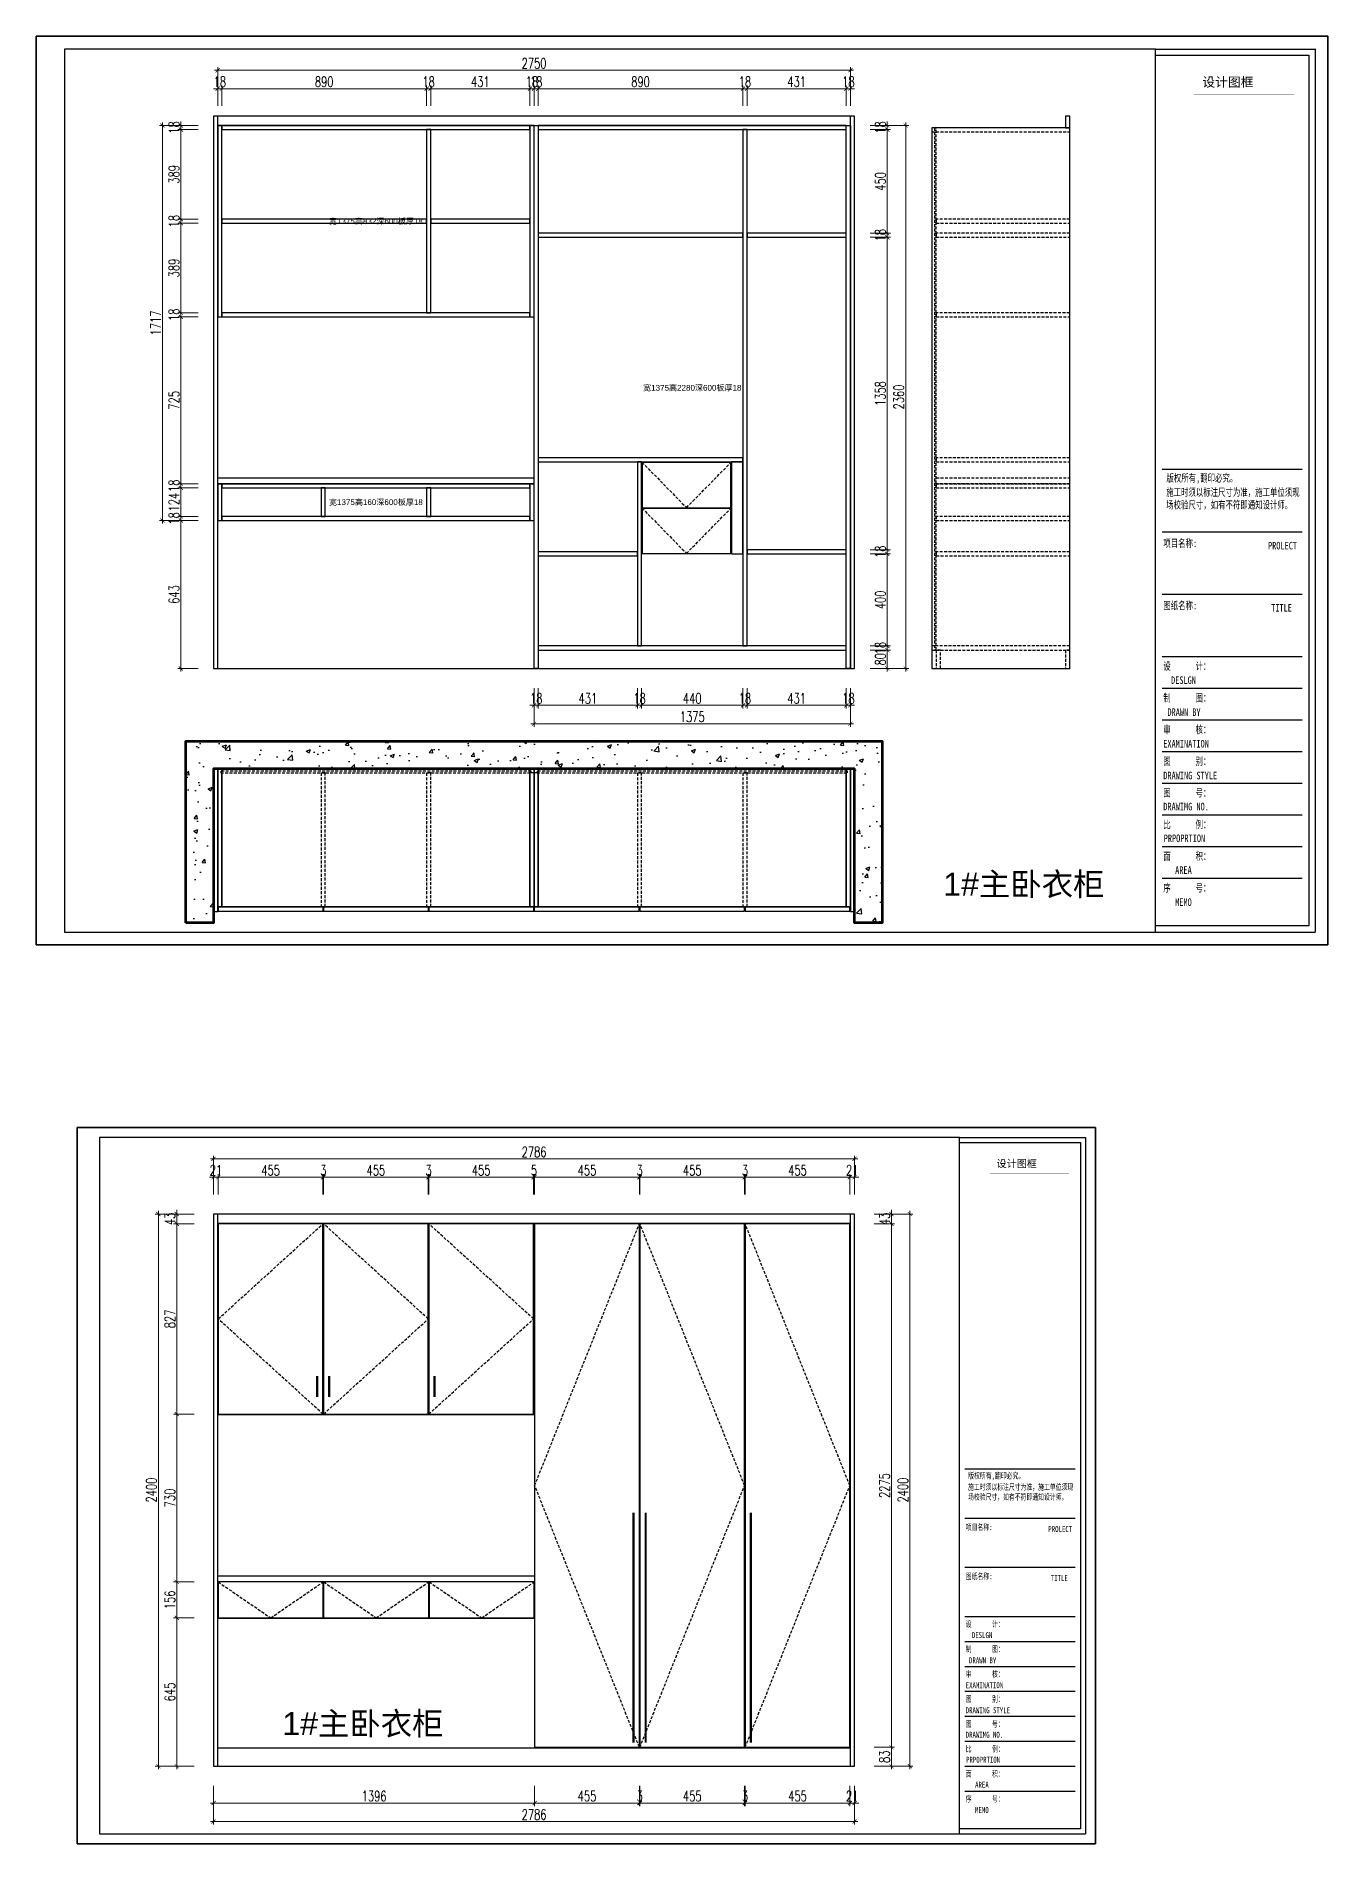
# Model space of a CAD drawing. Header units: millimetres. Extents: x 102153 to 107767, y -22780 to -14924.
import ezdxf
from ezdxf.enums import TextEntityAlignment as Align

# ---------------------------------------------------------------- set-up
doc = ezdxf.new("R2010")
doc.units = ezdxf.units.MM
doc.header["$LTSCALE"] = 2
doc.linetypes.add('HIDDEN', pattern=[9.525, 6.35, -3.175])
for name, color, linetype in [('0-标注', 7, 'Continuous'), ('Layer_CabinetText', 3, 'Continuous'), ('y-打印层', 7, 'Continuous'), ('五金', 252, 'Continuous'), ('图框', 7, 'Continuous'), ('墙体填充', 8, 'Continuous'), ('文字', 255, 'Continuous'), ('柜体', 7, 'Continuous'), ('柜体结构', 255, 'Continuous'), ('柜体虚线', 8, 'HIDDEN'), ('门板图层', 1, 'Continuous'), ('门板开启线', 8, 'HIDDEN'), ('门板遮罩', 7, 'Continuous')]:
    doc.layers.add(name, color=color, linetype=linetype)
doc.layers.add('墙体', color=3, linetype='Continuous', lineweight=53)
doc.styles.add('DIMTEXT', font='simplex.shx', dxfattribs={"width": 0.7, "bigfont": 'gbcbig.shx'})
doc.styles.get("Standard").update_dxf_attribs({"font": 'arial.ttf'})
doc.styles.add('上品专用', font='SimSun.ttf')
doc.styles.add('图纸目录', font='SimSun.ttf', dxfattribs={"width": 0.7})
doc.styles.add('文字', font='SimSun.ttf', dxfattribs={"width": 0.7})
doc.dimstyles.new('雷神标注', dxfattribs={"dimscale": 15, "dimtxt": 3, "dimasz": 1.2, "dimexe": 0.9, "dimexo": 1, "dimgap": 0.5, "dimtad": 1, "dimdec": 0, "dimzin": 13, "dimdsep": 46, "dimtxsty": 'DIMTEXT', "dimblk1": 'ARCHTICK', "dimblk2": 'ARCHTICK', "dimsah": 1, "dimcen": 2, "dimdle": 0.9, "dimclrd": 1, "dimclre": 1, "dimclrt": 1, "dimadec": 1, "dimazin": 0, "dimtfac": 1, "dimtdec": 0, "dimtix": 1, "dimtmove": 1, "dimatfit": 3, "dimfxl": 5, "dimfxlon": 1, "dimtolj": 1, "dimtzin": 13, "dimlwd": 5, "dimlwe": 5, "dimarcsym": 0})

msp = doc.modelspace()

# ---------------------------------------------------------------- texts
at = {"layer": 'Layer_CabinetText'}
for s, p in [('宽1375高832深600板厚18', (103630, -15728)), ('宽1375高2280深600板厚18', (105005, -16452)), ('宽1375高160深600板厚18', (103630, -16949))]:
    msp.add_text(s, height=25, dxfattribs=at).set_placement(p, align=Align.MIDDLE_CENTER)
at = {"layer": '文字', "char_height": 100, "width": 1100, "attachment_point": 1}
for insert in [(106095.5, -18559.5), (103223, -22208)]:
    msp.add_mtext('1#主卧衣柜', dxfattribs=dict(at, insert=insert))

# ---------------------------------------------------------------- blocks, each defined once
blk = doc.blocks.new('KZK_20260519_210654', base_point=(102144.7, -20499.4))
at = {"color": 255, "const_width": 10}
blk.add_lwpolyline([(102144.7, -19999.4), (102144.7, -20999.4)], dxfattribs=at)
blk = doc.blocks.new('KZK_20260519_210703', base_point=(102028.5, -20114.6))
at = {"color": 255, "const_width": 10}
blk.add_lwpolyline([(102028.5, -20068.9), (102028.4, -20160.4)], dxfattribs=at)
blk = doc.blocks.new('_ARCHTICK')
at = {"color": 0, "linetype": 'ByBlock', "const_width": 0.15}
blk.add_lwpolyline([(-0.5, -0.5), (0.5, 0.5)], dxfattribs=at)
blk = doc.blocks.new('*D5')
at = {"layer": '0-标注', "color": 1, "lineweight": 5, "transparency": 16777216}
for p, q in [((104317.5, -17832), (104299.5, -17832)), ((104317.5, -17757), (104317.5, -17845.5)), ((104317.5, -17832), (104335.5, -17832)), ((104335.5, -17757), (104335.5, -17845.5)), ((104335.5, -17832), (104353.5, -17832))]:
    blk.add_line(p, q, dxfattribs=at)
at = {"layer": 'Defpoints', "color": 0, "transparency": 16777216}
for p in [(104317.5, -17672), (104335.5, -17672), (104335.5, -17832)]:
    blk.add_point(p, dxfattribs=at)
at = {"layer": '0-标注', "color": 1, "lineweight": 5, "transparency": 16777216, "xscale": 17.99999999999999, "yscale": 17.99999999999999, "zscale": 17.99999999999999}
blk.add_blockref('_ARCHTICK', (104317.5, -17832), dxfattribs=at)
at = {"layer": '0-标注', "color": 1, "lineweight": 5, "transparency": 16777216, "xscale": 17.99999999999999, "yscale": 17.99999999999999, "zscale": 17.99999999999999, "rotation": 180}
blk.add_blockref('_ARCHTICK', (104335.5, -17832), dxfattribs=at)
at = {"layer": '0-标注', "color": 1, "transparency": 16777216, "insert": (104326.5, -17802), "char_height": 45, "attachment_point": 5, "style": 'DIMTEXT'}
blk.add_mtext('\\A1;18', dxfattribs=at)
blk = doc.blocks.new('*D6')
at = {"layer": '0-标注', "color": 1, "lineweight": 5, "transparency": 16777216}
for p, q in [((104322, -17832), (104780.3, -17832)), ((104335.5, -17757), (104335.5, -17845.5)), ((104766.8, -17757), (104766.8, -17845.5))]:
    blk.add_line(p, q, dxfattribs=at)
at = {"layer": 'Defpoints', "color": 0, "transparency": 16777216}
for p in [(104335.5, -17672), (104766.8, -17672), (104766.8, -17832)]:
    blk.add_point(p, dxfattribs=at)
at = {"layer": '0-标注', "color": 1, "lineweight": 5, "transparency": 16777216, "xscale": 17.99999999999999, "yscale": 17.99999999999999, "zscale": 17.99999999999999, "rotation": 180}
blk.add_blockref('_ARCHTICK', (104335.5, -17832), dxfattribs=at)
at = {"layer": '0-标注', "color": 1, "lineweight": 5, "transparency": 16777216, "xscale": 17.99999999999999, "yscale": 17.99999999999999, "zscale": 17.99999999999999}
blk.add_blockref('_ARCHTICK', (104766.8, -17832), dxfattribs=at)
at = {"layer": '0-标注', "color": 1, "transparency": 16777216, "insert": (104551.2, -17802), "char_height": 45, "attachment_point": 5, "style": 'DIMTEXT'}
blk.add_mtext('\\A1;431', dxfattribs=at)
blk = doc.blocks.new('*D7')
at = {"layer": '0-标注', "color": 1, "lineweight": 5, "transparency": 16777216}
for p, q in [((104766.8, -17832), (104748.8, -17832)), ((104766.8, -17757), (104766.8, -17845.5)), ((104766.8, -17832), (104784.8, -17832)), ((104784.8, -17757), (104784.8, -17845.5)), ((104784.8, -17832), (104802.8, -17832))]:
    blk.add_line(p, q, dxfattribs=at)
at = {"layer": 'Defpoints', "color": 0, "transparency": 16777216}
for p in [(104766.8, -17672), (104784.8, -17672), (104784.8, -17832)]:
    blk.add_point(p, dxfattribs=at)
at = {"layer": '0-标注', "color": 1, "lineweight": 5, "transparency": 16777216, "xscale": 17.99999999999999, "yscale": 17.99999999999999, "zscale": 17.99999999999999}
blk.add_blockref('_ARCHTICK', (104766.8, -17832), dxfattribs=at)
at = {"layer": '0-标注', "color": 1, "lineweight": 5, "transparency": 16777216, "xscale": 17.99999999999999, "yscale": 17.99999999999999, "zscale": 17.99999999999999, "rotation": 180}
blk.add_blockref('_ARCHTICK', (104784.8, -17832), dxfattribs=at)
at = {"layer": '0-标注', "color": 1, "transparency": 16777216, "insert": (104775.8, -17802), "char_height": 45, "attachment_point": 5, "style": 'DIMTEXT'}
blk.add_mtext('\\A1;18', dxfattribs=at)
blk = doc.blocks.new('*D8')
at = {"layer": '0-标注', "color": 1, "lineweight": 5, "transparency": 16777216}
for p, q in [((104771.3, -17832), (105238.7, -17832)), ((104784.8, -17757), (104784.8, -17845.5)), ((105225.2, -17757), (105225.2, -17845.5))]:
    blk.add_line(p, q, dxfattribs=at)
at = {"layer": 'Defpoints', "color": 0, "transparency": 16777216}
for p in [(104784.8, -17672), (105225.2, -17672), (105225.2, -17832)]:
    blk.add_point(p, dxfattribs=at)
at = {"layer": '0-标注', "color": 1, "lineweight": 5, "transparency": 16777216, "xscale": 17.99999999999999, "yscale": 17.99999999999999, "zscale": 17.99999999999999, "rotation": 180}
blk.add_blockref('_ARCHTICK', (104784.8, -17832), dxfattribs=at)
at = {"layer": '0-标注', "color": 1, "lineweight": 5, "transparency": 16777216, "xscale": 17.99999999999999, "yscale": 17.99999999999999, "zscale": 17.99999999999999}
blk.add_blockref('_ARCHTICK', (105225.2, -17832), dxfattribs=at)
at = {"layer": '0-标注', "color": 1, "transparency": 16777216, "insert": (105005, -17802), "char_height": 45, "attachment_point": 5, "style": 'DIMTEXT'}
blk.add_mtext('\\A1;440', dxfattribs=at)
blk = doc.blocks.new('*D9')
at = {"layer": '0-标注', "color": 1, "lineweight": 5, "transparency": 16777216}
for p, q in [((105225.2, -17832), (105207.2, -17832)), ((105225.2, -17757), (105225.2, -17845.5)), ((105225.2, -17832), (105243.2, -17832)), ((105243.2, -17757), (105243.2, -17845.5)), ((105243.2, -17832), (105261.2, -17832))]:
    blk.add_line(p, q, dxfattribs=at)
at = {"layer": 'Defpoints', "color": 0, "transparency": 16777216}
for p in [(105225.2, -17672), (105243.2, -17672), (105243.2, -17832)]:
    blk.add_point(p, dxfattribs=at)
at = {"layer": '0-标注', "color": 1, "lineweight": 5, "transparency": 16777216, "xscale": 17.99999999999999, "yscale": 17.99999999999999, "zscale": 17.99999999999999}
blk.add_blockref('_ARCHTICK', (105225.2, -17832), dxfattribs=at)
at = {"layer": '0-标注', "color": 1, "lineweight": 5, "transparency": 16777216, "xscale": 17.99999999999999, "yscale": 17.99999999999999, "zscale": 17.99999999999999, "rotation": 180}
blk.add_blockref('_ARCHTICK', (105243.2, -17832), dxfattribs=at)
at = {"layer": '0-标注', "color": 1, "transparency": 16777216, "insert": (105234.2, -17802), "char_height": 45, "attachment_point": 5, "style": 'DIMTEXT'}
blk.add_mtext('\\A1;18', dxfattribs=at)
blk = doc.blocks.new('*D10')
at = {"layer": '0-标注', "color": 1, "lineweight": 5, "transparency": 16777216}
for p, q in [((105229.7, -17832), (105688, -17832)), ((105243.2, -17757), (105243.2, -17845.5)), ((105674.5, -17757), (105674.5, -17845.5))]:
    blk.add_line(p, q, dxfattribs=at)
at = {"layer": 'Defpoints', "color": 0, "transparency": 16777216}
for p in [(105243.2, -17672), (105674.5, -17672), (105674.5, -17832)]:
    blk.add_point(p, dxfattribs=at)
at = {"layer": '0-标注', "color": 1, "lineweight": 5, "transparency": 16777216, "xscale": 17.99999999999999, "yscale": 17.99999999999999, "zscale": 17.99999999999999, "rotation": 180}
blk.add_blockref('_ARCHTICK', (105243.2, -17832), dxfattribs=at)
at = {"layer": '0-标注', "color": 1, "lineweight": 5, "transparency": 16777216, "xscale": 17.99999999999999, "yscale": 17.99999999999999, "zscale": 17.99999999999999}
blk.add_blockref('_ARCHTICK', (105674.5, -17832), dxfattribs=at)
at = {"layer": '0-标注', "color": 1, "transparency": 16777216, "insert": (105458.8, -17802), "char_height": 45, "attachment_point": 5, "style": 'DIMTEXT'}
blk.add_mtext('\\A1;431', dxfattribs=at)
blk = doc.blocks.new('*D11')
at = {"layer": '0-标注', "color": 1, "lineweight": 5, "transparency": 16777216}
for p, q in [((105674.5, -17832), (105656.5, -17832)), ((105674.5, -17757), (105674.5, -17845.5)), ((105674.5, -17832), (105692.5, -17832)), ((105692.5, -17757), (105692.5, -17845.5)), ((105692.5, -17832), (105710.5, -17832))]:
    blk.add_line(p, q, dxfattribs=at)
at = {"layer": 'Defpoints', "color": 0, "transparency": 16777216}
for p in [(105674.5, -17672), (105692.5, -17672), (105692.5, -17832)]:
    blk.add_point(p, dxfattribs=at)
at = {"layer": '0-标注', "color": 1, "lineweight": 5, "transparency": 16777216, "xscale": 17.99999999999999, "yscale": 17.99999999999999, "zscale": 17.99999999999999}
blk.add_blockref('_ARCHTICK', (105674.5, -17832), dxfattribs=at)
at = {"layer": '0-标注', "color": 1, "lineweight": 5, "transparency": 16777216, "xscale": 17.99999999999999, "yscale": 17.99999999999999, "zscale": 17.99999999999999, "rotation": 180}
blk.add_blockref('_ARCHTICK', (105692.5, -17832), dxfattribs=at)
at = {"layer": '0-标注', "color": 1, "transparency": 16777216, "insert": (105683.5, -17802), "char_height": 45, "attachment_point": 5, "style": 'DIMTEXT'}
blk.add_mtext('\\A1;18', dxfattribs=at)
blk = doc.blocks.new('*D12')
at = {"layer": '0-标注', "color": 1, "lineweight": 5, "transparency": 16777216}
for p, q in [((104304, -17912), (105706, -17912)), ((104317.5, -17837), (104317.5, -17925.5)), ((105692.5, -17837), (105692.5, -17925.5))]:
    blk.add_line(p, q, dxfattribs=at)
at = {"layer": 'Defpoints', "color": 0, "transparency": 16777216}
for p in [(104317.5, -17672), (105692.5, -17672), (105692.5, -17912)]:
    blk.add_point(p, dxfattribs=at)
at = {"layer": '0-标注', "color": 1, "lineweight": 5, "transparency": 16777216, "xscale": 17.99999999999999, "yscale": 17.99999999999999, "zscale": 17.99999999999999, "rotation": 180}
blk.add_blockref('_ARCHTICK', (104317.5, -17912), dxfattribs=at)
at = {"layer": '0-标注', "color": 1, "lineweight": 5, "transparency": 16777216, "xscale": 17.99999999999999, "yscale": 17.99999999999999, "zscale": 17.99999999999999}
blk.add_blockref('_ARCHTICK', (105692.5, -17912), dxfattribs=at)
at = {"layer": '0-标注', "color": 1, "transparency": 16777216, "insert": (105005, -17882), "char_height": 45, "attachment_point": 5, "style": 'DIMTEXT'}
blk.add_mtext('\\A1;1375', dxfattribs=at)
blk = doc.blocks.new('*D13')
at = {"layer": '0-标注', "color": 1, "lineweight": 5, "transparency": 16777216}
for p, q in [((102857.5, -17011), (102769, -17011)), ((102857.5, -17029), (102769, -17029)), ((102782.5, -17011), (102782.5, -16993)), ((102782.5, -17029), (102782.5, -17011)), ((102782.5, -17029), (102782.5, -17047))]:
    blk.add_line(p, q, dxfattribs=at)
at = {"layer": 'Defpoints', "color": 0, "transparency": 16777216}
for p in [(102782.5, -17011), (102942.5, -17011), (102942.5, -17029)]:
    blk.add_point(p, dxfattribs=at)
at = {"layer": '0-标注', "color": 1, "lineweight": 5, "transparency": 16777216, "xscale": 17.99999999999999, "yscale": 17.99999999999999, "zscale": 17.99999999999999}
for p, rotation in [((102782.5, -17011), 270), ((102782.5, -17029), 90)]:
    blk.add_blockref('_ARCHTICK', p, dxfattribs=dict(at, rotation=rotation))
at = {"layer": '0-标注', "color": 1, "transparency": 16777216, "insert": (102752.5, -17020), "char_height": 45, "attachment_point": 5, "rotation": 90, "style": 'DIMTEXT'}
blk.add_mtext('\\A1;18', dxfattribs=at)
blk = doc.blocks.new('*D14')
at = {"layer": '0-标注', "color": 1, "lineweight": 5, "transparency": 16777216}
for p, q in [((102857.5, -16887), (102769, -16887)), ((102782.5, -17024.5), (102782.5, -16873.5)), ((102857.5, -17011), (102769, -17011))]:
    blk.add_line(p, q, dxfattribs=at)
at = {"layer": 'Defpoints', "color": 0, "transparency": 16777216}
for p in [(102782.5, -16887), (102942.5, -16887), (102942.5, -17011)]:
    blk.add_point(p, dxfattribs=at)
at = {"layer": '0-标注', "color": 1, "lineweight": 5, "transparency": 16777216, "xscale": 17.99999999999999, "yscale": 17.99999999999999, "zscale": 17.99999999999999}
for p, rotation in [((102782.5, -16887), 90), ((102782.5, -17011), 270)]:
    blk.add_blockref('_ARCHTICK', p, dxfattribs=dict(at, rotation=rotation))
at = {"layer": '0-标注', "color": 1, "transparency": 16777216, "insert": (102752.5, -16949), "char_height": 45, "attachment_point": 5, "rotation": 90, "style": 'DIMTEXT'}
blk.add_mtext('\\A1;124', dxfattribs=at)
blk = doc.blocks.new('*D15')
at = {"layer": '0-标注', "color": 1, "lineweight": 5, "transparency": 16777216}
for p, q in [((102857.5, -16869), (102769, -16869)), ((102857.5, -16887), (102769, -16887)), ((102782.5, -16869), (102782.5, -16851)), ((102782.5, -16887), (102782.5, -16869)), ((102782.5, -16887), (102782.5, -16905))]:
    blk.add_line(p, q, dxfattribs=at)
at = {"layer": 'Defpoints', "color": 0, "transparency": 16777216}
for p in [(102782.5, -16869), (102942.5, -16869), (102942.5, -16887)]:
    blk.add_point(p, dxfattribs=at)
at = {"layer": '0-标注', "color": 1, "lineweight": 5, "transparency": 16777216, "xscale": 17.99999999999999, "yscale": 17.99999999999999, "zscale": 17.99999999999999}
for p, rotation in [((102782.5, -16869), 270), ((102782.5, -16887), 90)]:
    blk.add_blockref('_ARCHTICK', p, dxfattribs=dict(at, rotation=rotation))
at = {"layer": '0-标注', "color": 1, "transparency": 16777216, "insert": (102752.5, -16878), "char_height": 45, "attachment_point": 5, "rotation": 90, "style": 'DIMTEXT'}
blk.add_mtext('\\A1;18', dxfattribs=at)
blk = doc.blocks.new('*D16')
at = {"layer": '0-标注', "color": 1, "lineweight": 5, "transparency": 16777216}
for p, q in [((102857.5, -16144), (102769, -16144)), ((102782.5, -16882.5), (102782.5, -16130.5)), ((102857.5, -16869), (102769, -16869))]:
    blk.add_line(p, q, dxfattribs=at)
at = {"layer": 'Defpoints', "color": 0, "transparency": 16777216}
for p in [(102782.5, -16144), (102942.5, -16144), (102942.5, -16869)]:
    blk.add_point(p, dxfattribs=at)
at = {"layer": '0-标注', "color": 1, "lineweight": 5, "transparency": 16777216, "xscale": 17.99999999999999, "yscale": 17.99999999999999, "zscale": 17.99999999999999}
for p, rotation in [((102782.5, -16144), 90), ((102782.5, -16869), 270)]:
    blk.add_blockref('_ARCHTICK', p, dxfattribs=dict(at, rotation=rotation))
at = {"layer": '0-标注', "color": 1, "transparency": 16777216, "insert": (102752.5, -16506.5), "char_height": 45, "attachment_point": 5, "rotation": 90, "style": 'DIMTEXT'}
blk.add_mtext('\\A1;725', dxfattribs=at)
blk = doc.blocks.new('*D17')
at = {"layer": '0-标注', "color": 1, "lineweight": 5, "transparency": 16777216}
for p, q in [((102857.5, -16126), (102769, -16126)), ((102857.5, -16144), (102769, -16144)), ((102782.5, -16126), (102782.5, -16108)), ((102782.5, -16144), (102782.5, -16126)), ((102782.5, -16144), (102782.5, -16162))]:
    blk.add_line(p, q, dxfattribs=at)
at = {"layer": 'Defpoints', "color": 0, "transparency": 16777216}
for p in [(102782.5, -16126), (102942.5, -16126), (102942.5, -16144)]:
    blk.add_point(p, dxfattribs=at)
at = {"layer": '0-标注', "color": 1, "lineweight": 5, "transparency": 16777216, "xscale": 17.99999999999999, "yscale": 17.99999999999999, "zscale": 17.99999999999999}
for p, rotation in [((102782.5, -16126), 270), ((102782.5, -16144), 90)]:
    blk.add_blockref('_ARCHTICK', p, dxfattribs=dict(at, rotation=rotation))
at = {"layer": '0-标注', "color": 1, "transparency": 16777216, "insert": (102752.5, -16135), "char_height": 45, "attachment_point": 5, "rotation": 90, "style": 'DIMTEXT'}
blk.add_mtext('\\A1;18', dxfattribs=at)
blk = doc.blocks.new('*D18')
at = {"layer": '0-标注', "color": 1, "lineweight": 5, "transparency": 16777216}
for p, q in [((102857.5, -15737), (102769, -15737)), ((102782.5, -16139.5), (102782.5, -15723.5)), ((102857.5, -16126), (102769, -16126))]:
    blk.add_line(p, q, dxfattribs=at)
at = {"layer": 'Defpoints', "color": 0, "transparency": 16777216}
for p in [(102782.5, -15737), (102942.5, -15737), (102942.5, -16126)]:
    blk.add_point(p, dxfattribs=at)
at = {"layer": '0-标注', "color": 1, "lineweight": 5, "transparency": 16777216, "xscale": 17.99999999999999, "yscale": 17.99999999999999, "zscale": 17.99999999999999}
for p, rotation in [((102782.5, -15737), 90), ((102782.5, -16126), 270)]:
    blk.add_blockref('_ARCHTICK', p, dxfattribs=dict(at, rotation=rotation))
at = {"layer": '0-标注', "color": 1, "transparency": 16777216, "insert": (102752.5, -15931.5), "char_height": 45, "attachment_point": 5, "rotation": 90, "style": 'DIMTEXT'}
blk.add_mtext('\\A1;389', dxfattribs=at)
blk = doc.blocks.new('*D19')
at = {"layer": '0-标注', "color": 1, "lineweight": 5, "transparency": 16777216}
for p, q in [((102782.5, -15719), (102782.5, -15701)), ((102857.5, -15719), (102769, -15719)), ((102857.5, -15737), (102769, -15737)), ((102782.5, -15737), (102782.5, -15719)), ((102782.5, -15737), (102782.5, -15755))]:
    blk.add_line(p, q, dxfattribs=at)
at = {"layer": 'Defpoints', "color": 0, "transparency": 16777216}
for p in [(102782.5, -15719), (102942.5, -15719), (102942.5, -15737)]:
    blk.add_point(p, dxfattribs=at)
at = {"layer": '0-标注', "color": 1, "lineweight": 5, "transparency": 16777216, "xscale": 17.99999999999999, "yscale": 17.99999999999999, "zscale": 17.99999999999999}
for p, rotation in [((102782.5, -15719), 270), ((102782.5, -15737), 90)]:
    blk.add_blockref('_ARCHTICK', p, dxfattribs=dict(at, rotation=rotation))
at = {"layer": '0-标注', "color": 1, "transparency": 16777216, "insert": (102752.5, -15728), "char_height": 45, "attachment_point": 5, "rotation": 90, "style": 'DIMTEXT'}
blk.add_mtext('\\A1;18', dxfattribs=at)
blk = doc.blocks.new('*D20')
at = {"layer": '0-标注', "color": 1, "lineweight": 5, "transparency": 16777216}
for p, q in [((102782.5, -15732.5), (102782.5, -15316.5)), ((102857.5, -15330), (102769, -15330)), ((102857.5, -15719), (102769, -15719))]:
    blk.add_line(p, q, dxfattribs=at)
at = {"layer": 'Defpoints', "color": 0, "transparency": 16777216}
for p in [(102782.5, -15330), (102942.5, -15330), (102942.5, -15719)]:
    blk.add_point(p, dxfattribs=at)
at = {"layer": '0-标注', "color": 1, "lineweight": 5, "transparency": 16777216, "xscale": 17.99999999999999, "yscale": 17.99999999999999, "zscale": 17.99999999999999}
for p, rotation in [((102782.5, -15330), 90), ((102782.5, -15719), 270)]:
    blk.add_blockref('_ARCHTICK', p, dxfattribs=dict(at, rotation=rotation))
at = {"layer": '0-标注', "color": 1, "transparency": 16777216, "insert": (102752.5, -15524.5), "char_height": 45, "attachment_point": 5, "rotation": 90, "style": 'DIMTEXT'}
blk.add_mtext('\\A1;389', dxfattribs=at)
blk = doc.blocks.new('*D21')
at = {"layer": '0-标注', "color": 1, "lineweight": 5, "transparency": 16777216}
for p, q in [((102857.5, -15312), (102769, -15312)), ((102782.5, -15312), (102782.5, -15294)), ((102782.5, -15330), (102782.5, -15312)), ((102857.5, -15330), (102769, -15330)), ((102782.5, -15330), (102782.5, -15348))]:
    blk.add_line(p, q, dxfattribs=at)
at = {"layer": 'Defpoints', "color": 0, "transparency": 16777216}
for p in [(102782.5, -15312), (102942.5, -15312), (102942.5, -15330)]:
    blk.add_point(p, dxfattribs=at)
at = {"layer": '0-标注', "color": 1, "lineweight": 5, "transparency": 16777216, "xscale": 17.99999999999999, "yscale": 17.99999999999999, "zscale": 17.99999999999999}
for p, rotation in [((102782.5, -15312), 270), ((102782.5, -15330), 90)]:
    blk.add_blockref('_ARCHTICK', p, dxfattribs=dict(at, rotation=rotation))
at = {"layer": '0-标注', "color": 1, "transparency": 16777216, "insert": (102752.5, -15321), "char_height": 45, "attachment_point": 5, "rotation": 90, "style": 'DIMTEXT'}
blk.add_mtext('\\A1;18', dxfattribs=at)
blk = doc.blocks.new('*D22')
at = {"layer": '0-标注', "color": 1, "lineweight": 5, "transparency": 16777216}
for p, q in [((102777.5, -15312), (102689, -15312)), ((102702.5, -17042.5), (102702.5, -15298.5)), ((102777.5, -17029), (102689, -17029))]:
    blk.add_line(p, q, dxfattribs=at)
at = {"layer": 'Defpoints', "color": 0, "transparency": 16777216}
for p in [(102702.5, -15312), (102942.5, -15312), (102942.5, -17029)]:
    blk.add_point(p, dxfattribs=at)
at = {"layer": '0-标注', "color": 1, "lineweight": 5, "transparency": 16777216, "xscale": 17.99999999999999, "yscale": 17.99999999999999, "zscale": 17.99999999999999}
for p, rotation in [((102702.5, -15312), 90), ((102702.5, -17029), 270)]:
    blk.add_blockref('_ARCHTICK', p, dxfattribs=dict(at, rotation=rotation))
at = {"layer": '0-标注', "color": 1, "transparency": 16777216, "insert": (102672.5, -16170.5), "char_height": 45, "attachment_point": 5, "rotation": 90, "style": 'DIMTEXT'}
blk.add_mtext('\\A1;1717', dxfattribs=at)
blk = doc.blocks.new('*D23')
at = {"layer": '0-标注', "color": 1, "lineweight": 5, "transparency": 16777216}
for p, q in [((102942.5, -15152), (102924.5, -15152)), ((102942.5, -15227), (102942.5, -15138.5)), ((102942.5, -15152), (102960.5, -15152)), ((102960.5, -15227), (102960.5, -15138.5)), ((102960.5, -15152), (102978.5, -15152))]:
    blk.add_line(p, q, dxfattribs=at)
at = {"layer": 'Defpoints', "color": 0, "transparency": 16777216}
for p in [(102960.5, -15152), (102942.5, -15312), (102960.5, -15312)]:
    blk.add_point(p, dxfattribs=at)
at = {"layer": '0-标注', "color": 1, "lineweight": 5, "transparency": 16777216, "xscale": 17.99999999999999, "yscale": 17.99999999999999, "zscale": 17.99999999999999}
blk.add_blockref('_ARCHTICK', (102942.5, -15152), dxfattribs=at)
at = {"layer": '0-标注', "color": 1, "lineweight": 5, "transparency": 16777216, "xscale": 17.99999999999999, "yscale": 17.99999999999999, "zscale": 17.99999999999999, "rotation": 180}
blk.add_blockref('_ARCHTICK', (102960.5, -15152), dxfattribs=at)
at = {"layer": '0-标注', "color": 1, "transparency": 16777216, "insert": (102951.5, -15122), "char_height": 45, "attachment_point": 5, "style": 'DIMTEXT'}
blk.add_mtext('\\A1;18', dxfattribs=at)
blk = doc.blocks.new('*D24')
at = {"layer": '0-标注', "color": 1, "lineweight": 5, "transparency": 16777216}
for p, q in [((102947, -15152), (103863.7, -15152)), ((102960.5, -15227), (102960.5, -15138.5)), ((103850.2, -15227), (103850.2, -15138.5))]:
    blk.add_line(p, q, dxfattribs=at)
at = {"layer": 'Defpoints', "color": 0, "transparency": 16777216}
for p in [(103850.2, -15152), (102960.5, -15312), (103850.2, -15312)]:
    blk.add_point(p, dxfattribs=at)
at = {"layer": '0-标注', "color": 1, "lineweight": 5, "transparency": 16777216, "xscale": 17.99999999999999, "yscale": 17.99999999999999, "zscale": 17.99999999999999, "rotation": 180}
blk.add_blockref('_ARCHTICK', (102960.5, -15152), dxfattribs=at)
at = {"layer": '0-标注', "color": 1, "lineweight": 5, "transparency": 16777216, "xscale": 17.99999999999999, "yscale": 17.99999999999999, "zscale": 17.99999999999999}
blk.add_blockref('_ARCHTICK', (103850.2, -15152), dxfattribs=at)
at = {"layer": '0-标注', "color": 1, "transparency": 16777216, "insert": (103405.3, -15122), "char_height": 45, "attachment_point": 5, "style": 'DIMTEXT'}
blk.add_mtext('\\A1;890', dxfattribs=at)
blk = doc.blocks.new('*D25')
at = {"layer": '0-标注', "color": 1, "lineweight": 5, "transparency": 16777216}
for p, q in [((103850.2, -15152), (103832.2, -15152)), ((103850.2, -15227), (103850.2, -15138.5)), ((103850.2, -15152), (103868.2, -15152)), ((103868.2, -15227), (103868.2, -15138.5)), ((103868.2, -15152), (103886.2, -15152))]:
    blk.add_line(p, q, dxfattribs=at)
at = {"layer": 'Defpoints', "color": 0, "transparency": 16777216}
for p in [(103868.2, -15152), (103850.2, -15312), (103868.2, -15312)]:
    blk.add_point(p, dxfattribs=at)
at = {"layer": '0-标注', "color": 1, "lineweight": 5, "transparency": 16777216, "xscale": 17.99999999999999, "yscale": 17.99999999999999, "zscale": 17.99999999999999}
blk.add_blockref('_ARCHTICK', (103850.2, -15152), dxfattribs=at)
at = {"layer": '0-标注', "color": 1, "lineweight": 5, "transparency": 16777216, "xscale": 17.99999999999999, "yscale": 17.99999999999999, "zscale": 17.99999999999999, "rotation": 180}
blk.add_blockref('_ARCHTICK', (103868.2, -15152), dxfattribs=at)
at = {"layer": '0-标注', "color": 1, "transparency": 16777216, "insert": (103859.2, -15122), "char_height": 45, "attachment_point": 5, "style": 'DIMTEXT'}
blk.add_mtext('\\A1;18', dxfattribs=at)
blk = doc.blocks.new('*D26')
at = {"layer": '0-标注', "color": 1, "lineweight": 5, "transparency": 16777216}
for p, q in [((103854.7, -15152), (104313, -15152)), ((103868.2, -15227), (103868.2, -15138.5)), ((104299.5, -15227), (104299.5, -15138.5))]:
    blk.add_line(p, q, dxfattribs=at)
at = {"layer": 'Defpoints', "color": 0, "transparency": 16777216}
for p in [(104299.5, -15152), (103868.2, -15312), (104299.5, -15312)]:
    blk.add_point(p, dxfattribs=at)
at = {"layer": '0-标注', "color": 1, "lineweight": 5, "transparency": 16777216, "xscale": 17.99999999999999, "yscale": 17.99999999999999, "zscale": 17.99999999999999, "rotation": 180}
blk.add_blockref('_ARCHTICK', (103868.2, -15152), dxfattribs=at)
at = {"layer": '0-标注', "color": 1, "lineweight": 5, "transparency": 16777216, "xscale": 17.99999999999999, "yscale": 17.99999999999999, "zscale": 17.99999999999999}
blk.add_blockref('_ARCHTICK', (104299.5, -15152), dxfattribs=at)
at = {"layer": '0-标注', "color": 1, "transparency": 16777216, "insert": (104083.8, -15122), "char_height": 45, "attachment_point": 5, "style": 'DIMTEXT'}
blk.add_mtext('\\A1;431', dxfattribs=at)
blk = doc.blocks.new('*D27')
at = {"layer": '0-标注', "color": 1, "lineweight": 5, "transparency": 16777216}
for p, q in [((104299.5, -15152), (104281.5, -15152)), ((104299.5, -15227), (104299.5, -15138.5)), ((104299.5, -15152), (104317.5, -15152)), ((104317.5, -15227), (104317.5, -15138.5)), ((104317.5, -15152), (104335.5, -15152))]:
    blk.add_line(p, q, dxfattribs=at)
at = {"layer": 'Defpoints', "color": 0, "transparency": 16777216}
for p in [(104317.5, -15152), (104299.5, -15312), (104317.5, -15312)]:
    blk.add_point(p, dxfattribs=at)
at = {"layer": '0-标注', "color": 1, "lineweight": 5, "transparency": 16777216, "xscale": 17.99999999999999, "yscale": 17.99999999999999, "zscale": 17.99999999999999}
blk.add_blockref('_ARCHTICK', (104299.5, -15152), dxfattribs=at)
at = {"layer": '0-标注', "color": 1, "lineweight": 5, "transparency": 16777216, "xscale": 17.99999999999999, "yscale": 17.99999999999999, "zscale": 17.99999999999999, "rotation": 180}
blk.add_blockref('_ARCHTICK', (104317.5, -15152), dxfattribs=at)
at = {"layer": '0-标注', "color": 1, "transparency": 16777216, "insert": (104308.5, -15122), "char_height": 45, "attachment_point": 5, "style": 'DIMTEXT'}
blk.add_mtext('\\A1;18', dxfattribs=at)
blk = doc.blocks.new('*D28')
at = {"layer": '0-标注', "color": 1, "lineweight": 5, "transparency": 16777216}
for p, q in [((104317.5, -15152), (104299.5, -15152)), ((104317.5, -15227), (104317.5, -15138.5)), ((104317.5, -15152), (104335.5, -15152)), ((104335.5, -15227), (104335.5, -15138.5)), ((104335.5, -15152), (104353.5, -15152))]:
    blk.add_line(p, q, dxfattribs=at)
at = {"layer": 'Defpoints', "color": 0, "transparency": 16777216}
for p in [(104335.5, -15152), (104317.5, -15312), (104335.5, -15312)]:
    blk.add_point(p, dxfattribs=at)
at = {"layer": '0-标注', "color": 1, "lineweight": 5, "transparency": 16777216, "xscale": 17.99999999999999, "yscale": 17.99999999999999, "zscale": 17.99999999999999}
blk.add_blockref('_ARCHTICK', (104317.5, -15152), dxfattribs=at)
at = {"layer": '0-标注', "color": 1, "lineweight": 5, "transparency": 16777216, "xscale": 17.99999999999999, "yscale": 17.99999999999999, "zscale": 17.99999999999999, "rotation": 180}
blk.add_blockref('_ARCHTICK', (104335.5, -15152), dxfattribs=at)
at = {"layer": '0-标注', "color": 1, "transparency": 16777216, "insert": (104326.5, -15122), "char_height": 45, "attachment_point": 5, "style": 'DIMTEXT'}
blk.add_mtext('\\A1;18', dxfattribs=at)
blk = doc.blocks.new('*D29')
at = {"layer": '0-标注', "color": 1, "lineweight": 5, "transparency": 16777216}
for p, q in [((104322, -15152), (105238.7, -15152)), ((104335.5, -15227), (104335.5, -15138.5)), ((105225.2, -15227), (105225.2, -15138.5))]:
    blk.add_line(p, q, dxfattribs=at)
at = {"layer": 'Defpoints', "color": 0, "transparency": 16777216}
for p in [(105225.2, -15152), (104335.5, -15312), (105225.2, -15312)]:
    blk.add_point(p, dxfattribs=at)
at = {"layer": '0-标注', "color": 1, "lineweight": 5, "transparency": 16777216, "xscale": 17.99999999999999, "yscale": 17.99999999999999, "zscale": 17.99999999999999, "rotation": 180}
blk.add_blockref('_ARCHTICK', (104335.5, -15152), dxfattribs=at)
at = {"layer": '0-标注', "color": 1, "lineweight": 5, "transparency": 16777216, "xscale": 17.99999999999999, "yscale": 17.99999999999999, "zscale": 17.99999999999999}
blk.add_blockref('_ARCHTICK', (105225.2, -15152), dxfattribs=at)
at = {"layer": '0-标注', "color": 1, "transparency": 16777216, "insert": (104780.3, -15122), "char_height": 45, "attachment_point": 5, "style": 'DIMTEXT'}
blk.add_mtext('\\A1;890', dxfattribs=at)
blk = doc.blocks.new('*D30')
at = {"layer": '0-标注', "color": 1, "lineweight": 5, "transparency": 16777216}
for p, q in [((105225.2, -15152), (105207.2, -15152)), ((105225.2, -15227), (105225.2, -15138.5)), ((105225.2, -15152), (105243.2, -15152)), ((105243.2, -15227), (105243.2, -15138.5)), ((105243.2, -15152), (105261.2, -15152))]:
    blk.add_line(p, q, dxfattribs=at)
at = {"layer": 'Defpoints', "color": 0, "transparency": 16777216}
for p in [(105243.2, -15152), (105225.2, -15312), (105243.2, -15312)]:
    blk.add_point(p, dxfattribs=at)
at = {"layer": '0-标注', "color": 1, "lineweight": 5, "transparency": 16777216, "xscale": 17.99999999999999, "yscale": 17.99999999999999, "zscale": 17.99999999999999}
blk.add_blockref('_ARCHTICK', (105225.2, -15152), dxfattribs=at)
at = {"layer": '0-标注', "color": 1, "lineweight": 5, "transparency": 16777216, "xscale": 17.99999999999999, "yscale": 17.99999999999999, "zscale": 17.99999999999999, "rotation": 180}
blk.add_blockref('_ARCHTICK', (105243.2, -15152), dxfattribs=at)
at = {"layer": '0-标注', "color": 1, "transparency": 16777216, "insert": (105234.2, -15122), "char_height": 45, "attachment_point": 5, "style": 'DIMTEXT'}
blk.add_mtext('\\A1;18', dxfattribs=at)
blk = doc.blocks.new('*D31')
at = {"layer": '0-标注', "color": 1, "lineweight": 5, "transparency": 16777216}
for p, q in [((105229.7, -15152), (105688, -15152)), ((105243.2, -15227), (105243.2, -15138.5)), ((105674.5, -15227), (105674.5, -15138.5))]:
    blk.add_line(p, q, dxfattribs=at)
at = {"layer": 'Defpoints', "color": 0, "transparency": 16777216}
for p in [(105674.5, -15152), (105243.2, -15312), (105674.5, -15312)]:
    blk.add_point(p, dxfattribs=at)
at = {"layer": '0-标注', "color": 1, "lineweight": 5, "transparency": 16777216, "xscale": 17.99999999999999, "yscale": 17.99999999999999, "zscale": 17.99999999999999, "rotation": 180}
blk.add_blockref('_ARCHTICK', (105243.2, -15152), dxfattribs=at)
at = {"layer": '0-标注', "color": 1, "lineweight": 5, "transparency": 16777216, "xscale": 17.99999999999999, "yscale": 17.99999999999999, "zscale": 17.99999999999999}
blk.add_blockref('_ARCHTICK', (105674.5, -15152), dxfattribs=at)
at = {"layer": '0-标注', "color": 1, "transparency": 16777216, "insert": (105458.8, -15122), "char_height": 45, "attachment_point": 5, "style": 'DIMTEXT'}
blk.add_mtext('\\A1;431', dxfattribs=at)
blk = doc.blocks.new('*D32')
at = {"layer": '0-标注', "color": 1, "lineweight": 5, "transparency": 16777216}
for p, q in [((105674.5, -15152), (105656.5, -15152)), ((105674.5, -15227), (105674.5, -15138.5)), ((105674.5, -15152), (105692.5, -15152)), ((105692.5, -15227), (105692.5, -15138.5)), ((105692.5, -15152), (105710.5, -15152))]:
    blk.add_line(p, q, dxfattribs=at)
at = {"layer": 'Defpoints', "color": 0, "transparency": 16777216}
for p in [(105692.5, -15152), (105674.5, -15312), (105692.5, -15312)]:
    blk.add_point(p, dxfattribs=at)
at = {"layer": '0-标注', "color": 1, "lineweight": 5, "transparency": 16777216, "xscale": 17.99999999999999, "yscale": 17.99999999999999, "zscale": 17.99999999999999}
blk.add_blockref('_ARCHTICK', (105674.5, -15152), dxfattribs=at)
at = {"layer": '0-标注', "color": 1, "lineweight": 5, "transparency": 16777216, "xscale": 17.99999999999999, "yscale": 17.99999999999999, "zscale": 17.99999999999999, "rotation": 180}
blk.add_blockref('_ARCHTICK', (105692.5, -15152), dxfattribs=at)
at = {"layer": '0-标注', "color": 1, "transparency": 16777216, "insert": (105683.5, -15122), "char_height": 45, "attachment_point": 5, "style": 'DIMTEXT'}
blk.add_mtext('\\A1;18', dxfattribs=at)
blk = doc.blocks.new('*D33')
at = {"layer": '0-标注', "color": 1, "lineweight": 5, "transparency": 16777216}
for p, q in [((102929, -15072), (105706, -15072)), ((102942.5, -15147), (102942.5, -15058.5)), ((105692.5, -15147), (105692.5, -15058.5))]:
    blk.add_line(p, q, dxfattribs=at)
at = {"layer": 'Defpoints', "color": 0, "transparency": 16777216}
for p in [(105692.5, -15072), (102942.5, -15312), (105692.5, -15312)]:
    blk.add_point(p, dxfattribs=at)
at = {"layer": '0-标注', "color": 1, "lineweight": 5, "transparency": 16777216, "xscale": 17.99999999999999, "yscale": 17.99999999999999, "zscale": 17.99999999999999, "rotation": 180}
blk.add_blockref('_ARCHTICK', (102942.5, -15072), dxfattribs=at)
at = {"layer": '0-标注', "color": 1, "lineweight": 5, "transparency": 16777216, "xscale": 17.99999999999999, "yscale": 17.99999999999999, "zscale": 17.99999999999999}
blk.add_blockref('_ARCHTICK', (105692.5, -15072), dxfattribs=at)
at = {"layer": '0-标注', "color": 1, "transparency": 16777216, "insert": (104317.5, -15042), "char_height": 45, "attachment_point": 5, "style": 'DIMTEXT'}
blk.add_mtext('\\A1;2750', dxfattribs=at)
blk = doc.blocks.new('*D34')
at = {"layer": '0-标注', "color": 1, "lineweight": 5, "transparency": 16777216}
for p, q in [((105777.5, -17592), (105866, -17592)), ((105852.5, -17685.5), (105852.5, -17578.5)), ((105777.5, -17672), (105866, -17672))]:
    blk.add_line(p, q, dxfattribs=at)
at = {"layer": 'Defpoints', "color": 0, "transparency": 16777216}
for p in [(105692.5, -17592), (105852.5, -17592), (105692.5, -17672)]:
    blk.add_point(p, dxfattribs=at)
at = {"layer": '0-标注', "color": 1, "lineweight": 5, "transparency": 16777216, "xscale": 17.99999999999999, "yscale": 17.99999999999999, "zscale": 17.99999999999999}
for p, rotation in [((105852.5, -17592), 90), ((105852.5, -17672), 270)]:
    blk.add_blockref('_ARCHTICK', p, dxfattribs=dict(at, rotation=rotation))
at = {"layer": '0-标注', "color": 1, "transparency": 16777216, "insert": (105822.5, -17632), "char_height": 45, "attachment_point": 5, "rotation": 90, "style": 'DIMTEXT'}
blk.add_mtext('\\A1;80', dxfattribs=at)
blk = doc.blocks.new('*D35')
at = {"layer": '0-标注', "color": 1, "lineweight": 5, "transparency": 16777216}
for p, q in [((105777.5, -17574), (105866, -17574)), ((105777.5, -17592), (105866, -17592)), ((105852.5, -17574), (105852.5, -17556)), ((105852.5, -17592), (105852.5, -17574)), ((105852.5, -17592), (105852.5, -17610))]:
    blk.add_line(p, q, dxfattribs=at)
at = {"layer": 'Defpoints', "color": 0, "transparency": 16777216}
for p in [(105692.5, -17574), (105692.5, -17592), (105852.5, -17574)]:
    blk.add_point(p, dxfattribs=at)
at = {"layer": '0-标注', "color": 1, "lineweight": 5, "transparency": 16777216, "xscale": 17.99999999999999, "yscale": 17.99999999999999, "zscale": 17.99999999999999}
for p, rotation in [((105852.5, -17574), 270), ((105852.5, -17592), 90)]:
    blk.add_blockref('_ARCHTICK', p, dxfattribs=dict(at, rotation=rotation))
at = {"layer": '0-标注', "color": 1, "transparency": 16777216, "insert": (105822.5, -17583), "char_height": 45, "attachment_point": 5, "rotation": 90, "style": 'DIMTEXT'}
blk.add_mtext('\\A1;18', dxfattribs=at)
blk = doc.blocks.new('*D36')
at = {"layer": '0-标注', "color": 1, "lineweight": 5, "transparency": 16777216}
for p, q in [((105777.5, -17174), (105866, -17174)), ((105852.5, -17587.5), (105852.5, -17160.5)), ((105777.5, -17574), (105866, -17574))]:
    blk.add_line(p, q, dxfattribs=at)
at = {"layer": 'Defpoints', "color": 0, "transparency": 16777216}
for p in [(105692.5, -17174), (105852.5, -17174), (105692.5, -17574)]:
    blk.add_point(p, dxfattribs=at)
at = {"layer": '0-标注', "color": 1, "lineweight": 5, "transparency": 16777216, "xscale": 17.99999999999999, "yscale": 17.99999999999999, "zscale": 17.99999999999999}
for p, rotation in [((105852.5, -17174), 90), ((105852.5, -17574), 270)]:
    blk.add_blockref('_ARCHTICK', p, dxfattribs=dict(at, rotation=rotation))
at = {"layer": '0-标注', "color": 1, "transparency": 16777216, "insert": (105822.5, -17374), "char_height": 45, "attachment_point": 5, "rotation": 90, "style": 'DIMTEXT'}
blk.add_mtext('\\A1;400', dxfattribs=at)
blk = doc.blocks.new('*D37')
at = {"layer": '0-标注', "color": 1, "lineweight": 5, "transparency": 16777216}
for p, q in [((105777.5, -17156), (105866, -17156)), ((105777.5, -17174), (105866, -17174)), ((105852.5, -17156), (105852.5, -17138)), ((105852.5, -17174), (105852.5, -17156)), ((105852.5, -17174), (105852.5, -17192))]:
    blk.add_line(p, q, dxfattribs=at)
at = {"layer": 'Defpoints', "color": 0, "transparency": 16777216}
for p in [(105692.5, -17156), (105692.5, -17174), (105852.5, -17156)]:
    blk.add_point(p, dxfattribs=at)
at = {"layer": '0-标注', "color": 1, "lineweight": 5, "transparency": 16777216, "xscale": 17.99999999999999, "yscale": 17.99999999999999, "zscale": 17.99999999999999}
for p, rotation in [((105852.5, -17156), 270), ((105852.5, -17174), 90)]:
    blk.add_blockref('_ARCHTICK', p, dxfattribs=dict(at, rotation=rotation))
at = {"layer": '0-标注', "color": 1, "transparency": 16777216, "insert": (105822.5, -17165), "char_height": 45, "attachment_point": 5, "rotation": 90, "style": 'DIMTEXT'}
blk.add_mtext('\\A1;18', dxfattribs=at)
blk = doc.blocks.new('*D38')
at = {"layer": '0-标注', "color": 1, "lineweight": 5, "transparency": 16777216}
for p, q in [((105852.5, -17169.5), (105852.5, -15784.5)), ((105777.5, -15798), (105866, -15798)), ((105777.5, -17156), (105866, -17156))]:
    blk.add_line(p, q, dxfattribs=at)
at = {"layer": 'Defpoints', "color": 0, "transparency": 16777216}
for p in [(105692.5, -15798), (105852.5, -15798), (105692.5, -17156)]:
    blk.add_point(p, dxfattribs=at)
at = {"layer": '0-标注', "color": 1, "lineweight": 5, "transparency": 16777216, "xscale": 17.99999999999999, "yscale": 17.99999999999999, "zscale": 17.99999999999999}
for p, rotation in [((105852.5, -15798), 90), ((105852.5, -17156), 270)]:
    blk.add_blockref('_ARCHTICK', p, dxfattribs=dict(at, rotation=rotation))
at = {"layer": '0-标注', "color": 1, "transparency": 16777216, "insert": (105822.5, -16477), "char_height": 45, "attachment_point": 5, "rotation": 90, "style": 'DIMTEXT'}
blk.add_mtext('\\A1;1358', dxfattribs=at)
blk = doc.blocks.new('*D39')
at = {"layer": '0-标注', "color": 1, "lineweight": 5, "transparency": 16777216}
for p, q in [((105777.5, -15780), (105866, -15780)), ((105852.5, -15780), (105852.5, -15762)), ((105852.5, -15798), (105852.5, -15780)), ((105777.5, -15798), (105866, -15798)), ((105852.5, -15798), (105852.5, -15816))]:
    blk.add_line(p, q, dxfattribs=at)
at = {"layer": 'Defpoints', "color": 0, "transparency": 16777216}
for p in [(105692.5, -15780), (105852.5, -15780), (105692.5, -15798)]:
    blk.add_point(p, dxfattribs=at)
at = {"layer": '0-标注', "color": 1, "lineweight": 5, "transparency": 16777216, "xscale": 17.99999999999999, "yscale": 17.99999999999999, "zscale": 17.99999999999999}
for p, rotation in [((105852.5, -15780), 270), ((105852.5, -15798), 90)]:
    blk.add_blockref('_ARCHTICK', p, dxfattribs=dict(at, rotation=rotation))
at = {"layer": '0-标注', "color": 1, "transparency": 16777216, "insert": (105822.5, -15789), "char_height": 45, "attachment_point": 5, "rotation": 90, "style": 'DIMTEXT'}
blk.add_mtext('\\A1;18', dxfattribs=at)
blk = doc.blocks.new('*D40')
at = {"layer": '0-标注', "color": 1, "lineweight": 5, "transparency": 16777216}
for p, q in [((105852.5, -15793.5), (105852.5, -15316.5)), ((105777.5, -15330), (105866, -15330)), ((105777.5, -15780), (105866, -15780))]:
    blk.add_line(p, q, dxfattribs=at)
at = {"layer": 'Defpoints', "color": 0, "transparency": 16777216}
for p in [(105692.5, -15330), (105852.5, -15330), (105692.5, -15780)]:
    blk.add_point(p, dxfattribs=at)
at = {"layer": '0-标注', "color": 1, "lineweight": 5, "transparency": 16777216, "xscale": 17.99999999999999, "yscale": 17.99999999999999, "zscale": 17.99999999999999}
for p, rotation in [((105852.5, -15330), 90), ((105852.5, -15780), 270)]:
    blk.add_blockref('_ARCHTICK', p, dxfattribs=dict(at, rotation=rotation))
at = {"layer": '0-标注', "color": 1, "transparency": 16777216, "insert": (105822.5, -15555), "char_height": 45, "attachment_point": 5, "rotation": 90, "style": 'DIMTEXT'}
blk.add_mtext('\\A1;450', dxfattribs=at)
blk = doc.blocks.new('*D41')
at = {"layer": '0-标注', "color": 1, "lineweight": 5, "transparency": 16777216}
for p, q in [((105777.5, -15312), (105866, -15312)), ((105852.5, -15312), (105852.5, -15294)), ((105852.5, -15330), (105852.5, -15312)), ((105777.5, -15330), (105866, -15330)), ((105852.5, -15330), (105852.5, -15348))]:
    blk.add_line(p, q, dxfattribs=at)
at = {"layer": 'Defpoints', "color": 0, "transparency": 16777216}
for p in [(105692.5, -15312), (105852.5, -15312), (105692.5, -15330)]:
    blk.add_point(p, dxfattribs=at)
at = {"layer": '0-标注', "color": 1, "lineweight": 5, "transparency": 16777216, "xscale": 17.99999999999999, "yscale": 17.99999999999999, "zscale": 17.99999999999999}
for p, rotation in [((105852.5, -15312), 270), ((105852.5, -15330), 90)]:
    blk.add_blockref('_ARCHTICK', p, dxfattribs=dict(at, rotation=rotation))
at = {"layer": '0-标注', "color": 1, "transparency": 16777216, "insert": (105822.5, -15321), "char_height": 45, "attachment_point": 5, "rotation": 90, "style": 'DIMTEXT'}
blk.add_mtext('\\A1;18', dxfattribs=at)
blk = doc.blocks.new('*D42')
at = {"layer": '0-标注', "color": 1, "lineweight": 5, "transparency": 16777216}
for p, q in [((105857.5, -15312), (105946, -15312)), ((105932.5, -17685.5), (105932.5, -15298.5)), ((105857.5, -17672), (105946, -17672))]:
    blk.add_line(p, q, dxfattribs=at)
at = {"layer": 'Defpoints', "color": 0, "transparency": 16777216}
for p in [(105692.5, -15312), (105932.5, -15312), (105692.5, -17672)]:
    blk.add_point(p, dxfattribs=at)
at = {"layer": '0-标注', "color": 1, "lineweight": 5, "transparency": 16777216, "xscale": 17.99999999999999, "yscale": 17.99999999999999, "zscale": 17.99999999999999}
for p, rotation in [((105932.5, -15312), 90), ((105932.5, -17672), 270)]:
    blk.add_blockref('_ARCHTICK', p, dxfattribs=dict(at, rotation=rotation))
at = {"layer": '0-标注', "color": 1, "transparency": 16777216, "insert": (105902.5, -16492), "char_height": 45, "attachment_point": 5, "rotation": 90, "style": 'DIMTEXT'}
blk.add_mtext('\\A1;2360', dxfattribs=at)
blk = doc.blocks.new('*D43')
at = {"layer": '0-标注', "color": 1, "lineweight": 5, "transparency": 16777216}
for p, q in [((102857.5, -17029), (102769, -17029)), ((102782.5, -17015.5), (102782.5, -17685.5)), ((102857.5, -17672), (102769, -17672))]:
    blk.add_line(p, q, dxfattribs=at)
at = {"layer": 'Defpoints', "color": 0, "transparency": 16777216}
for p in [(102942.5, -17029), (102782.5, -17672), (102942.5, -17672)]:
    blk.add_point(p, dxfattribs=at)
at = {"layer": '0-标注', "color": 1, "lineweight": 5, "transparency": 16777216, "xscale": 17.99999999999999, "yscale": 17.99999999999999, "zscale": 17.99999999999999}
for p, rotation in [((102782.5, -17029), 90), ((102782.5, -17672), 270)]:
    blk.add_blockref('_ARCHTICK', p, dxfattribs=dict(at, rotation=rotation))
at = {"layer": '0-标注', "color": 1, "transparency": 16777216, "insert": (102752.5, -17350.5), "char_height": 45, "attachment_point": 5, "rotation": 90, "style": 'DIMTEXT'}
blk.add_mtext('\\A1;643', dxfattribs=at)
blk = doc.blocks.new('*D44')
at = {"layer": '0-标注', "color": 1, "lineweight": 5, "transparency": 16777216}
for p, q in [((102924.5, -22528), (102924.5, -22616.5)), ((104320, -22528), (104320, -22616.5)), ((102911, -22603), (104333.5, -22603))]:
    blk.add_line(p, q, dxfattribs=at)
at = {"layer": 'Defpoints', "color": 0, "transparency": 16777216}
for p in [(102924.5, -22443), (104320, -22443), (104320, -22603)]:
    blk.add_point(p, dxfattribs=at)
at = {"layer": '0-标注', "color": 1, "lineweight": 5, "transparency": 16777216, "xscale": 17.99999999999999, "yscale": 17.99999999999999, "zscale": 17.99999999999999, "rotation": 180}
blk.add_blockref('_ARCHTICK', (102924.5, -22603), dxfattribs=at)
at = {"layer": '0-标注', "color": 1, "lineweight": 5, "transparency": 16777216, "xscale": 17.99999999999999, "yscale": 17.99999999999999, "zscale": 17.99999999999999}
blk.add_blockref('_ARCHTICK', (104320, -22603), dxfattribs=at)
at = {"layer": '0-标注', "color": 1, "transparency": 16777216, "insert": (103622.25, -22573), "char_height": 45, "attachment_point": 5, "style": 'DIMTEXT'}
blk.add_mtext('\\A1;1396', dxfattribs=at)
blk = doc.blocks.new('*D45')
at = {"layer": '0-标注', "color": 1, "lineweight": 5, "transparency": 16777216}
for p, q in [((104320, -22528), (104320, -22616.5)), ((104775, -22528), (104775, -22616.5)), ((104306.5, -22603), (104788.5, -22603))]:
    blk.add_line(p, q, dxfattribs=at)
at = {"layer": 'Defpoints', "color": 0, "transparency": 16777216}
for p in [(104320, -22443), (104775, -22443), (104775, -22603)]:
    blk.add_point(p, dxfattribs=at)
at = {"layer": '0-标注', "color": 1, "lineweight": 5, "transparency": 16777216, "xscale": 17.99999999999999, "yscale": 17.99999999999999, "zscale": 17.99999999999999, "rotation": 180}
blk.add_blockref('_ARCHTICK', (104320, -22603), dxfattribs=at)
at = {"layer": '0-标注', "color": 1, "lineweight": 5, "transparency": 16777216, "xscale": 17.99999999999999, "yscale": 17.99999999999999, "zscale": 17.99999999999999}
blk.add_blockref('_ARCHTICK', (104775, -22603), dxfattribs=at)
at = {"layer": '0-标注', "color": 1, "transparency": 16777216, "insert": (104547.5, -22573), "char_height": 45, "attachment_point": 5, "style": 'DIMTEXT'}
blk.add_mtext('\\A1;455', dxfattribs=at)
blk = doc.blocks.new('*D46')
at = {"layer": '0-标注', "color": 1, "lineweight": 5, "transparency": 16777216}
for p, q in [((104775, -22528), (104775, -22616.5)), ((104777.5, -22528), (104777.5, -22616.5)), ((104775, -22603), (104757, -22603)), ((104775, -22603), (104777.5, -22603)), ((104777.5, -22603), (104795.5, -22603))]:
    blk.add_line(p, q, dxfattribs=at)
at = {"layer": 'Defpoints', "color": 0, "transparency": 16777216}
for p in [(104775, -22443), (104777.5, -22443), (104777.5, -22603)]:
    blk.add_point(p, dxfattribs=at)
at = {"layer": '0-标注', "color": 1, "lineweight": 5, "transparency": 16777216, "xscale": 17.99999999999999, "yscale": 17.99999999999999, "zscale": 17.99999999999999}
blk.add_blockref('_ARCHTICK', (104775, -22603), dxfattribs=at)
at = {"layer": '0-标注', "color": 1, "lineweight": 5, "transparency": 16777216, "xscale": 17.99999999999999, "yscale": 17.99999999999999, "zscale": 17.99999999999999, "rotation": 180}
blk.add_blockref('_ARCHTICK', (104777.5, -22603), dxfattribs=at)
at = {"layer": '0-标注', "color": 1, "transparency": 16777216, "insert": (104776.25, -22573), "char_height": 45, "attachment_point": 5, "style": 'DIMTEXT'}
blk.add_mtext('\\A1;3', dxfattribs=at)
blk = doc.blocks.new('*D47')
at = {"layer": '0-标注', "color": 1, "lineweight": 5, "transparency": 16777216}
for p, q in [((104777.5, -22528), (104777.5, -22616.5)), ((105232.5, -22528), (105232.5, -22616.5)), ((104764, -22603), (105246, -22603))]:
    blk.add_line(p, q, dxfattribs=at)
at = {"layer": 'Defpoints', "color": 0, "transparency": 16777216}
for p in [(104777.5, -22443), (105232.5, -22443), (105232.5, -22603)]:
    blk.add_point(p, dxfattribs=at)
at = {"layer": '0-标注', "color": 1, "lineweight": 5, "transparency": 16777216, "xscale": 17.99999999999999, "yscale": 17.99999999999999, "zscale": 17.99999999999999, "rotation": 180}
blk.add_blockref('_ARCHTICK', (104777.5, -22603), dxfattribs=at)
at = {"layer": '0-标注', "color": 1, "lineweight": 5, "transparency": 16777216, "xscale": 17.99999999999999, "yscale": 17.99999999999999, "zscale": 17.99999999999999}
blk.add_blockref('_ARCHTICK', (105232.5, -22603), dxfattribs=at)
at = {"layer": '0-标注', "color": 1, "transparency": 16777216, "insert": (105005, -22573), "char_height": 45, "attachment_point": 5, "style": 'DIMTEXT'}
blk.add_mtext('\\A1;455', dxfattribs=at)
blk = doc.blocks.new('*D48')
at = {"layer": '0-标注', "color": 1, "lineweight": 5, "transparency": 16777216}
for p, q in [((105232.5, -22528), (105232.5, -22616.5)), ((105235, -22528), (105235, -22616.5)), ((105232.5, -22603), (105214.5, -22603)), ((105232.5, -22603), (105235, -22603)), ((105235, -22603), (105253, -22603))]:
    blk.add_line(p, q, dxfattribs=at)
at = {"layer": 'Defpoints', "color": 0, "transparency": 16777216}
for p in [(105232.5, -22443), (105235, -22443), (105235, -22603)]:
    blk.add_point(p, dxfattribs=at)
at = {"layer": '0-标注', "color": 1, "lineweight": 5, "transparency": 16777216, "xscale": 17.99999999999999, "yscale": 17.99999999999999, "zscale": 17.99999999999999}
blk.add_blockref('_ARCHTICK', (105232.5, -22603), dxfattribs=at)
at = {"layer": '0-标注', "color": 1, "lineweight": 5, "transparency": 16777216, "xscale": 17.99999999999999, "yscale": 17.99999999999999, "zscale": 17.99999999999999, "rotation": 180}
blk.add_blockref('_ARCHTICK', (105235, -22603), dxfattribs=at)
at = {"layer": '0-标注', "color": 1, "transparency": 16777216, "insert": (105233.75, -22573), "char_height": 45, "attachment_point": 5, "style": 'DIMTEXT'}
blk.add_mtext('\\A1;3', dxfattribs=at)
blk = doc.blocks.new('*D49')
at = {"layer": '0-标注', "color": 1, "lineweight": 5, "transparency": 16777216}
for p, q in [((105235, -22528), (105235, -22616.5)), ((105690, -22528), (105690, -22616.5)), ((105221.5, -22603), (105703.5, -22603))]:
    blk.add_line(p, q, dxfattribs=at)
at = {"layer": 'Defpoints', "color": 0, "transparency": 16777216}
for p in [(105235, -22443), (105690, -22443), (105690, -22603)]:
    blk.add_point(p, dxfattribs=at)
at = {"layer": '0-标注', "color": 1, "lineweight": 5, "transparency": 16777216, "xscale": 17.99999999999999, "yscale": 17.99999999999999, "zscale": 17.99999999999999, "rotation": 180}
blk.add_blockref('_ARCHTICK', (105235, -22603), dxfattribs=at)
at = {"layer": '0-标注', "color": 1, "lineweight": 5, "transparency": 16777216, "xscale": 17.99999999999999, "yscale": 17.99999999999999, "zscale": 17.99999999999999}
blk.add_blockref('_ARCHTICK', (105690, -22603), dxfattribs=at)
at = {"layer": '0-标注', "color": 1, "transparency": 16777216, "insert": (105462.5, -22573), "char_height": 45, "attachment_point": 5, "style": 'DIMTEXT'}
blk.add_mtext('\\A1;455', dxfattribs=at)
blk = doc.blocks.new('*D50')
at = {"layer": '0-标注', "color": 1, "lineweight": 5, "transparency": 16777216}
for p, q in [((105690, -22528), (105690, -22616.5)), ((105710.5, -22528), (105710.5, -22616.5)), ((105690, -22603), (105672, -22603)), ((105690, -22603), (105710.5, -22603)), ((105710.5, -22603), (105728.5, -22603))]:
    blk.add_line(p, q, dxfattribs=at)
at = {"layer": 'Defpoints', "color": 0, "transparency": 16777216}
for p in [(105690, -22443), (105710.5, -22443), (105710.5, -22603)]:
    blk.add_point(p, dxfattribs=at)
at = {"layer": '0-标注', "color": 1, "lineweight": 5, "transparency": 16777216, "xscale": 17.99999999999999, "yscale": 17.99999999999999, "zscale": 17.99999999999999}
blk.add_blockref('_ARCHTICK', (105690, -22603), dxfattribs=at)
at = {"layer": '0-标注', "color": 1, "lineweight": 5, "transparency": 16777216, "xscale": 17.99999999999999, "yscale": 17.99999999999999, "zscale": 17.99999999999999, "rotation": 180}
blk.add_blockref('_ARCHTICK', (105710.5, -22603), dxfattribs=at)
at = {"layer": '0-标注', "color": 1, "transparency": 16777216, "insert": (105700.25, -22573), "char_height": 45, "attachment_point": 5, "style": 'DIMTEXT'}
blk.add_mtext('\\A1;21', dxfattribs=at)
blk = doc.blocks.new('*D51')
at = {"layer": '0-标注', "color": 1, "lineweight": 5, "transparency": 16777216}
for p, q in [((102924.5, -22608), (102924.5, -22696.5)), ((105710.5, -22608), (105710.5, -22696.5)), ((102911, -22683), (105724, -22683))]:
    blk.add_line(p, q, dxfattribs=at)
at = {"layer": 'Defpoints', "color": 0, "transparency": 16777216}
for p in [(102924.5, -22443), (105710.5, -22443), (105710.5, -22683)]:
    blk.add_point(p, dxfattribs=at)
at = {"layer": '0-标注', "color": 1, "lineweight": 5, "transparency": 16777216, "xscale": 17.99999999999999, "yscale": 17.99999999999999, "zscale": 17.99999999999999, "rotation": 180}
blk.add_blockref('_ARCHTICK', (102924.5, -22683), dxfattribs=at)
at = {"layer": '0-标注', "color": 1, "lineweight": 5, "transparency": 16777216, "xscale": 17.99999999999999, "yscale": 17.99999999999999, "zscale": 17.99999999999999}
blk.add_blockref('_ARCHTICK', (105710.5, -22683), dxfattribs=at)
at = {"layer": '0-标注', "color": 1, "transparency": 16777216, "insert": (104317.5, -22653), "char_height": 45, "attachment_point": 5, "style": 'DIMTEXT'}
blk.add_mtext('\\A1;2786', dxfattribs=at)
blk = doc.blocks.new('*D52')
at = {"layer": '0-标注', "color": 1, "lineweight": 5, "transparency": 16777216}
for p, q in [((102839.5, -21798), (102751, -21798)), ((102764.5, -22456.5), (102764.5, -21784.5)), ((102839.5, -22443), (102751, -22443))]:
    blk.add_line(p, q, dxfattribs=at)
at = {"layer": 'Defpoints', "color": 0, "transparency": 16777216}
for p in [(102764.5, -21798), (102924.5, -21798), (102924.5, -22443)]:
    blk.add_point(p, dxfattribs=at)
at = {"layer": '0-标注', "color": 1, "lineweight": 5, "transparency": 16777216, "xscale": 17.99999999999999, "yscale": 17.99999999999999, "zscale": 17.99999999999999}
for p, rotation in [((102764.5, -21798), 90), ((102764.5, -22443), 270)]:
    blk.add_blockref('_ARCHTICK', p, dxfattribs=dict(at, rotation=rotation))
at = {"layer": '0-标注', "color": 1, "transparency": 16777216, "insert": (102734.5, -22120.5), "char_height": 45, "attachment_point": 5, "rotation": 90, "style": 'DIMTEXT'}
blk.add_mtext('\\A1;645', dxfattribs=at)
blk = doc.blocks.new('*D53')
at = {"layer": '0-标注', "color": 1, "lineweight": 5, "transparency": 16777216}
for p, q in [((102839.5, -21642), (102751, -21642)), ((102764.5, -21811.5), (102764.5, -21628.5)), ((102839.5, -21798), (102751, -21798))]:
    blk.add_line(p, q, dxfattribs=at)
at = {"layer": 'Defpoints', "color": 0, "transparency": 16777216}
for p in [(102764.5, -21642), (102924.5, -21642), (102924.5, -21798)]:
    blk.add_point(p, dxfattribs=at)
at = {"layer": '0-标注', "color": 1, "lineweight": 5, "transparency": 16777216, "xscale": 17.99999999999999, "yscale": 17.99999999999999, "zscale": 17.99999999999999}
for p, rotation in [((102764.5, -21642), 90), ((102764.5, -21798), 270)]:
    blk.add_blockref('_ARCHTICK', p, dxfattribs=dict(at, rotation=rotation))
at = {"layer": '0-标注', "color": 1, "transparency": 16777216, "insert": (102734.5, -21720), "char_height": 45, "attachment_point": 5, "rotation": 90, "style": 'DIMTEXT'}
blk.add_mtext('\\A1;156', dxfattribs=at)
blk = doc.blocks.new('*D54')
at = {"layer": '0-标注', "color": 1, "lineweight": 5, "transparency": 16777216}
for p, q in [((102839.5, -20912.5), (102751, -20912.5)), ((102764.5, -21655.5), (102764.5, -20899)), ((102839.5, -21642), (102751, -21642))]:
    blk.add_line(p, q, dxfattribs=at)
at = {"layer": 'Defpoints', "color": 0, "transparency": 16777216}
for p in [(102764.5, -20912.5), (102924.5, -20912.5), (102924.5, -21642)]:
    blk.add_point(p, dxfattribs=at)
at = {"layer": '0-标注', "color": 1, "lineweight": 5, "transparency": 16777216, "xscale": 17.99999999999999, "yscale": 17.99999999999999, "zscale": 17.99999999999999}
for p, rotation in [((102764.5, -20912.5), 90), ((102764.5, -21642), 270)]:
    blk.add_blockref('_ARCHTICK', p, dxfattribs=dict(at, rotation=rotation))
at = {"layer": '0-标注', "color": 1, "transparency": 16777216, "insert": (102734.5, -21277.25), "char_height": 45, "attachment_point": 5, "rotation": 90, "style": 'DIMTEXT'}
blk.add_mtext('\\A1;730', dxfattribs=at)
blk = doc.blocks.new('*D55')
at = {"layer": '0-标注', "color": 1, "lineweight": 5, "transparency": 16777216}
for p, q in [((102839.5, -20085.5), (102751, -20085.5)), ((102764.5, -20926), (102764.5, -20072)), ((102839.5, -20912.5), (102751, -20912.5))]:
    blk.add_line(p, q, dxfattribs=at)
at = {"layer": 'Defpoints', "color": 0, "transparency": 16777216}
for p in [(102764.5, -20085.5), (102924.5, -20085.5), (102924.5, -20912.5)]:
    blk.add_point(p, dxfattribs=at)
at = {"layer": '0-标注', "color": 1, "lineweight": 5, "transparency": 16777216, "xscale": 17.99999999999999, "yscale": 17.99999999999999, "zscale": 17.99999999999999}
for p, rotation in [((102764.5, -20085.5), 90), ((102764.5, -20912.5), 270)]:
    blk.add_blockref('_ARCHTICK', p, dxfattribs=dict(at, rotation=rotation))
at = {"layer": '0-标注', "color": 1, "transparency": 16777216, "insert": (102734.5, -20499), "char_height": 45, "attachment_point": 5, "rotation": 90, "style": 'DIMTEXT'}
blk.add_mtext('\\A1;827', dxfattribs=at)
blk = doc.blocks.new('*D56')
at = {"layer": '0-标注', "color": 1, "lineweight": 5, "transparency": 16777216}
for p, q in [((102764.5, -20043), (102764.5, -20025)), ((102839.5, -20043), (102751, -20043)), ((102839.5, -20085.5), (102751, -20085.5)), ((102764.5, -20085.5), (102764.5, -20043)), ((102764.5, -20085.5), (102764.5, -20103.5))]:
    blk.add_line(p, q, dxfattribs=at)
at = {"layer": 'Defpoints', "color": 0, "transparency": 16777216}
for p in [(102764.5, -20043), (102924.5, -20043), (102924.5, -20085.5)]:
    blk.add_point(p, dxfattribs=at)
at = {"layer": '0-标注', "color": 1, "lineweight": 5, "transparency": 16777216, "xscale": 17.99999999999999, "yscale": 17.99999999999999, "zscale": 17.99999999999999}
for p, rotation in [((102764.5, -20043), 270), ((102764.5, -20085.5), 90)]:
    blk.add_blockref('_ARCHTICK', p, dxfattribs=dict(at, rotation=rotation))
at = {"layer": '0-标注', "color": 1, "transparency": 16777216, "insert": (102734.5, -20064.25), "char_height": 45, "attachment_point": 5, "rotation": 90, "style": 'DIMTEXT'}
blk.add_mtext('\\A1;43', dxfattribs=at)
blk = doc.blocks.new('*D57')
at = {"layer": '0-标注', "color": 1, "lineweight": 5, "transparency": 16777216}
for p, q in [((102684.5, -22456.5), (102684.5, -20029.5)), ((102759.5, -20043), (102671, -20043)), ((102759.5, -22443), (102671, -22443))]:
    blk.add_line(p, q, dxfattribs=at)
at = {"layer": 'Defpoints', "color": 0, "transparency": 16777216}
for p in [(102684.5, -20043), (102924.5, -20043), (102924.5, -22443)]:
    blk.add_point(p, dxfattribs=at)
at = {"layer": '0-标注', "color": 1, "lineweight": 5, "transparency": 16777216, "xscale": 17.99999999999999, "yscale": 17.99999999999999, "zscale": 17.99999999999999}
for p, rotation in [((102684.5, -20043), 90), ((102684.5, -22443), 270)]:
    blk.add_blockref('_ARCHTICK', p, dxfattribs=dict(at, rotation=rotation))
at = {"layer": '0-标注', "color": 1, "transparency": 16777216, "insert": (102654.5, -21243), "char_height": 45, "attachment_point": 5, "rotation": 90, "style": 'DIMTEXT'}
blk.add_mtext('\\A1;2400', dxfattribs=at)
blk = doc.blocks.new('*D58')
at = {"layer": '0-标注', "color": 1, "lineweight": 5, "transparency": 16777216}
for p, q in [((102924.5, -19958), (102924.5, -19869.5)), ((102945, -19958), (102945, -19869.5)), ((102924.5, -19883), (102906.5, -19883)), ((102924.5, -19883), (102945, -19883)), ((102945, -19883), (102963, -19883))]:
    blk.add_line(p, q, dxfattribs=at)
at = {"layer": 'Defpoints', "color": 0, "transparency": 16777216}
for p in [(102945, -19883), (102924.5, -20043), (102945, -20043)]:
    blk.add_point(p, dxfattribs=at)
at = {"layer": '0-标注', "color": 1, "lineweight": 5, "transparency": 16777216, "xscale": 17.99999999999999, "yscale": 17.99999999999999, "zscale": 17.99999999999999}
blk.add_blockref('_ARCHTICK', (102924.5, -19883), dxfattribs=at)
at = {"layer": '0-标注', "color": 1, "lineweight": 5, "transparency": 16777216, "xscale": 17.99999999999999, "yscale": 17.99999999999999, "zscale": 17.99999999999999, "rotation": 180}
blk.add_blockref('_ARCHTICK', (102945, -19883), dxfattribs=at)
at = {"layer": '0-标注', "color": 1, "transparency": 16777216, "insert": (102934.75, -19853), "char_height": 45, "attachment_point": 5, "style": 'DIMTEXT'}
blk.add_mtext('\\A1;21', dxfattribs=at)
blk = doc.blocks.new('*D59')
at = {"layer": '0-标注', "color": 1, "lineweight": 5, "transparency": 16777216}
for p, q in [((102945, -19958), (102945, -19869.5)), ((103400, -19958), (103400, -19869.5)), ((102931.5, -19883), (103413.5, -19883))]:
    blk.add_line(p, q, dxfattribs=at)
at = {"layer": 'Defpoints', "color": 0, "transparency": 16777216}
for p in [(103400, -19883), (102945, -20043), (103400, -20043)]:
    blk.add_point(p, dxfattribs=at)
at = {"layer": '0-标注', "color": 1, "lineweight": 5, "transparency": 16777216, "xscale": 17.99999999999999, "yscale": 17.99999999999999, "zscale": 17.99999999999999, "rotation": 180}
blk.add_blockref('_ARCHTICK', (102945, -19883), dxfattribs=at)
at = {"layer": '0-标注', "color": 1, "lineweight": 5, "transparency": 16777216, "xscale": 17.99999999999999, "yscale": 17.99999999999999, "zscale": 17.99999999999999}
blk.add_blockref('_ARCHTICK', (103400, -19883), dxfattribs=at)
at = {"layer": '0-标注', "color": 1, "transparency": 16777216, "insert": (103172.5, -19853), "char_height": 45, "attachment_point": 5, "style": 'DIMTEXT'}
blk.add_mtext('\\A1;455', dxfattribs=at)
blk = doc.blocks.new('*D60')
at = {"layer": '0-标注', "color": 1, "lineweight": 5, "transparency": 16777216}
for p, q in [((103400, -19958), (103400, -19869.5)), ((103402.5, -19958), (103402.5, -19869.5)), ((103400, -19883), (103382, -19883)), ((103400, -19883), (103402.5, -19883)), ((103402.5, -19883), (103420.5, -19883))]:
    blk.add_line(p, q, dxfattribs=at)
at = {"layer": 'Defpoints', "color": 0, "transparency": 16777216}
for p in [(103402.5, -19883), (103400, -20043), (103402.5, -20043)]:
    blk.add_point(p, dxfattribs=at)
at = {"layer": '0-标注', "color": 1, "lineweight": 5, "transparency": 16777216, "xscale": 17.99999999999999, "yscale": 17.99999999999999, "zscale": 17.99999999999999}
blk.add_blockref('_ARCHTICK', (103400, -19883), dxfattribs=at)
at = {"layer": '0-标注', "color": 1, "lineweight": 5, "transparency": 16777216, "xscale": 17.99999999999999, "yscale": 17.99999999999999, "zscale": 17.99999999999999, "rotation": 180}
blk.add_blockref('_ARCHTICK', (103402.5, -19883), dxfattribs=at)
at = {"layer": '0-标注', "color": 1, "transparency": 16777216, "insert": (103401.25, -19853), "char_height": 45, "attachment_point": 5, "style": 'DIMTEXT'}
blk.add_mtext('\\A1;3', dxfattribs=at)
blk = doc.blocks.new('*D61')
at = {"layer": '0-标注', "color": 1, "lineweight": 5, "transparency": 16777216}
for p, q in [((103402.5, -19958), (103402.5, -19869.5)), ((103857.5, -19958), (103857.5, -19869.5)), ((103389, -19883), (103871, -19883))]:
    blk.add_line(p, q, dxfattribs=at)
at = {"layer": 'Defpoints', "color": 0, "transparency": 16777216}
for p in [(103857.5, -19883), (103402.5, -20043), (103857.5, -20043)]:
    blk.add_point(p, dxfattribs=at)
at = {"layer": '0-标注', "color": 1, "lineweight": 5, "transparency": 16777216, "xscale": 17.99999999999999, "yscale": 17.99999999999999, "zscale": 17.99999999999999, "rotation": 180}
blk.add_blockref('_ARCHTICK', (103402.5, -19883), dxfattribs=at)
at = {"layer": '0-标注', "color": 1, "lineweight": 5, "transparency": 16777216, "xscale": 17.99999999999999, "yscale": 17.99999999999999, "zscale": 17.99999999999999}
blk.add_blockref('_ARCHTICK', (103857.5, -19883), dxfattribs=at)
at = {"layer": '0-标注', "color": 1, "transparency": 16777216, "insert": (103630, -19853), "char_height": 45, "attachment_point": 5, "style": 'DIMTEXT'}
blk.add_mtext('\\A1;455', dxfattribs=at)
blk = doc.blocks.new('*D62')
at = {"layer": '0-标注', "color": 1, "lineweight": 5, "transparency": 16777216}
for p, q in [((103857.5, -19958), (103857.5, -19869.5)), ((103860, -19958), (103860, -19869.5)), ((103857.5, -19883), (103839.5, -19883)), ((103857.5, -19883), (103860, -19883)), ((103860, -19883), (103878, -19883))]:
    blk.add_line(p, q, dxfattribs=at)
at = {"layer": 'Defpoints', "color": 0, "transparency": 16777216}
for p in [(103860, -19883), (103857.5, -20043), (103860, -20043)]:
    blk.add_point(p, dxfattribs=at)
at = {"layer": '0-标注', "color": 1, "lineweight": 5, "transparency": 16777216, "xscale": 17.99999999999999, "yscale": 17.99999999999999, "zscale": 17.99999999999999}
blk.add_blockref('_ARCHTICK', (103857.5, -19883), dxfattribs=at)
at = {"layer": '0-标注', "color": 1, "lineweight": 5, "transparency": 16777216, "xscale": 17.99999999999999, "yscale": 17.99999999999999, "zscale": 17.99999999999999, "rotation": 180}
blk.add_blockref('_ARCHTICK', (103860, -19883), dxfattribs=at)
at = {"layer": '0-标注', "color": 1, "transparency": 16777216, "insert": (103858.75, -19853), "char_height": 45, "attachment_point": 5, "style": 'DIMTEXT'}
blk.add_mtext('\\A1;3', dxfattribs=at)
blk = doc.blocks.new('*D63')
at = {"layer": '0-标注', "color": 1, "lineweight": 5, "transparency": 16777216}
for p, q in [((103860, -19958), (103860, -19869.5)), ((104315, -19958), (104315, -19869.5)), ((103846.5, -19883), (104328.5, -19883))]:
    blk.add_line(p, q, dxfattribs=at)
at = {"layer": 'Defpoints', "color": 0, "transparency": 16777216}
for p in [(104315, -19883), (103860, -20043), (104315, -20043)]:
    blk.add_point(p, dxfattribs=at)
at = {"layer": '0-标注', "color": 1, "lineweight": 5, "transparency": 16777216, "xscale": 17.99999999999999, "yscale": 17.99999999999999, "zscale": 17.99999999999999, "rotation": 180}
blk.add_blockref('_ARCHTICK', (103860, -19883), dxfattribs=at)
at = {"layer": '0-标注', "color": 1, "lineweight": 5, "transparency": 16777216, "xscale": 17.99999999999999, "yscale": 17.99999999999999, "zscale": 17.99999999999999}
blk.add_blockref('_ARCHTICK', (104315, -19883), dxfattribs=at)
at = {"layer": '0-标注', "color": 1, "transparency": 16777216, "insert": (104087.5, -19853), "char_height": 45, "attachment_point": 5, "style": 'DIMTEXT'}
blk.add_mtext('\\A1;455', dxfattribs=at)
blk = doc.blocks.new('*D64')
at = {"layer": '0-标注', "color": 1, "lineweight": 5, "transparency": 16777216}
for p, q in [((104315, -19958), (104315, -19869.5)), ((104320, -19958), (104320, -19869.5)), ((104315, -19883), (104297, -19883)), ((104315, -19883), (104320, -19883)), ((104320, -19883), (104338, -19883))]:
    blk.add_line(p, q, dxfattribs=at)
at = {"layer": 'Defpoints', "color": 0, "transparency": 16777216}
for p in [(104320, -19883), (104315, -20043), (104320, -20043)]:
    blk.add_point(p, dxfattribs=at)
at = {"layer": '0-标注', "color": 1, "lineweight": 5, "transparency": 16777216, "xscale": 17.99999999999999, "yscale": 17.99999999999999, "zscale": 17.99999999999999}
blk.add_blockref('_ARCHTICK', (104315, -19883), dxfattribs=at)
at = {"layer": '0-标注', "color": 1, "lineweight": 5, "transparency": 16777216, "xscale": 17.99999999999999, "yscale": 17.99999999999999, "zscale": 17.99999999999999, "rotation": 180}
blk.add_blockref('_ARCHTICK', (104320, -19883), dxfattribs=at)
at = {"layer": '0-标注', "color": 1, "transparency": 16777216, "insert": (104317.5, -19853), "char_height": 45, "attachment_point": 5, "style": 'DIMTEXT'}
blk.add_mtext('\\A1;5', dxfattribs=at)
blk = doc.blocks.new('*D65')
at = {"layer": '0-标注', "color": 1, "lineweight": 5, "transparency": 16777216}
for p, q in [((104320, -19958), (104320, -19869.5)), ((104775, -19958), (104775, -19869.5)), ((104306.5, -19883), (104788.5, -19883))]:
    blk.add_line(p, q, dxfattribs=at)
at = {"layer": 'Defpoints', "color": 0, "transparency": 16777216}
for p in [(104775, -19883), (104320, -20043), (104775, -20043)]:
    blk.add_point(p, dxfattribs=at)
at = {"layer": '0-标注', "color": 1, "lineweight": 5, "transparency": 16777216, "xscale": 17.99999999999999, "yscale": 17.99999999999999, "zscale": 17.99999999999999, "rotation": 180}
blk.add_blockref('_ARCHTICK', (104320, -19883), dxfattribs=at)
at = {"layer": '0-标注', "color": 1, "lineweight": 5, "transparency": 16777216, "xscale": 17.99999999999999, "yscale": 17.99999999999999, "zscale": 17.99999999999999}
blk.add_blockref('_ARCHTICK', (104775, -19883), dxfattribs=at)
at = {"layer": '0-标注', "color": 1, "transparency": 16777216, "insert": (104547.5, -19853), "char_height": 45, "attachment_point": 5, "style": 'DIMTEXT'}
blk.add_mtext('\\A1;455', dxfattribs=at)
blk = doc.blocks.new('*D66')
at = {"layer": '0-标注', "color": 1, "lineweight": 5, "transparency": 16777216}
for p, q in [((104775, -19958), (104775, -19869.5)), ((104777.5, -19958), (104777.5, -19869.5)), ((104775, -19883), (104757, -19883)), ((104775, -19883), (104777.5, -19883)), ((104777.5, -19883), (104795.5, -19883))]:
    blk.add_line(p, q, dxfattribs=at)
at = {"layer": 'Defpoints', "color": 0, "transparency": 16777216}
for p in [(104777.5, -19883), (104775, -20043), (104777.5, -20043)]:
    blk.add_point(p, dxfattribs=at)
at = {"layer": '0-标注', "color": 1, "lineweight": 5, "transparency": 16777216, "xscale": 17.99999999999999, "yscale": 17.99999999999999, "zscale": 17.99999999999999}
blk.add_blockref('_ARCHTICK', (104775, -19883), dxfattribs=at)
at = {"layer": '0-标注', "color": 1, "lineweight": 5, "transparency": 16777216, "xscale": 17.99999999999999, "yscale": 17.99999999999999, "zscale": 17.99999999999999, "rotation": 180}
blk.add_blockref('_ARCHTICK', (104777.5, -19883), dxfattribs=at)
at = {"layer": '0-标注', "color": 1, "transparency": 16777216, "insert": (104776.25, -19853), "char_height": 45, "attachment_point": 5, "style": 'DIMTEXT'}
blk.add_mtext('\\A1;3', dxfattribs=at)
blk = doc.blocks.new('*D67')
at = {"layer": '0-标注', "color": 1, "lineweight": 5, "transparency": 16777216}
for p, q in [((104777.5, -19958), (104777.5, -19869.5)), ((105232.5, -19958), (105232.5, -19869.5)), ((104764, -19883), (105246, -19883))]:
    blk.add_line(p, q, dxfattribs=at)
at = {"layer": 'Defpoints', "color": 0, "transparency": 16777216}
for p in [(105232.5, -19883), (104777.5, -20043), (105232.5, -20043)]:
    blk.add_point(p, dxfattribs=at)
at = {"layer": '0-标注', "color": 1, "lineweight": 5, "transparency": 16777216, "xscale": 17.99999999999999, "yscale": 17.99999999999999, "zscale": 17.99999999999999, "rotation": 180}
blk.add_blockref('_ARCHTICK', (104777.5, -19883), dxfattribs=at)
at = {"layer": '0-标注', "color": 1, "lineweight": 5, "transparency": 16777216, "xscale": 17.99999999999999, "yscale": 17.99999999999999, "zscale": 17.99999999999999}
blk.add_blockref('_ARCHTICK', (105232.5, -19883), dxfattribs=at)
at = {"layer": '0-标注', "color": 1, "transparency": 16777216, "insert": (105005, -19853), "char_height": 45, "attachment_point": 5, "style": 'DIMTEXT'}
blk.add_mtext('\\A1;455', dxfattribs=at)
blk = doc.blocks.new('*D68')
at = {"layer": '0-标注', "color": 1, "lineweight": 5, "transparency": 16777216}
for p, q in [((105232.5, -19958), (105232.5, -19869.5)), ((105235, -19958), (105235, -19869.5)), ((105232.5, -19883), (105214.5, -19883)), ((105232.5, -19883), (105235, -19883)), ((105235, -19883), (105253, -19883))]:
    blk.add_line(p, q, dxfattribs=at)
at = {"layer": 'Defpoints', "color": 0, "transparency": 16777216}
for p in [(105235, -19883), (105232.5, -20043), (105235, -20043)]:
    blk.add_point(p, dxfattribs=at)
at = {"layer": '0-标注', "color": 1, "lineweight": 5, "transparency": 16777216, "xscale": 17.99999999999999, "yscale": 17.99999999999999, "zscale": 17.99999999999999}
blk.add_blockref('_ARCHTICK', (105232.5, -19883), dxfattribs=at)
at = {"layer": '0-标注', "color": 1, "lineweight": 5, "transparency": 16777216, "xscale": 17.99999999999999, "yscale": 17.99999999999999, "zscale": 17.99999999999999, "rotation": 180}
blk.add_blockref('_ARCHTICK', (105235, -19883), dxfattribs=at)
at = {"layer": '0-标注', "color": 1, "transparency": 16777216, "insert": (105233.75, -19853), "char_height": 45, "attachment_point": 5, "style": 'DIMTEXT'}
blk.add_mtext('\\A1;3', dxfattribs=at)
blk = doc.blocks.new('*D69')
at = {"layer": '0-标注', "color": 1, "lineweight": 5, "transparency": 16777216}
for p, q in [((105235, -19958), (105235, -19869.5)), ((105690, -19958), (105690, -19869.5)), ((105221.5, -19883), (105703.5, -19883))]:
    blk.add_line(p, q, dxfattribs=at)
at = {"layer": 'Defpoints', "color": 0, "transparency": 16777216}
for p in [(105690, -19883), (105235, -20043), (105690, -20043)]:
    blk.add_point(p, dxfattribs=at)
at = {"layer": '0-标注', "color": 1, "lineweight": 5, "transparency": 16777216, "xscale": 17.99999999999999, "yscale": 17.99999999999999, "zscale": 17.99999999999999, "rotation": 180}
blk.add_blockref('_ARCHTICK', (105235, -19883), dxfattribs=at)
at = {"layer": '0-标注', "color": 1, "lineweight": 5, "transparency": 16777216, "xscale": 17.99999999999999, "yscale": 17.99999999999999, "zscale": 17.99999999999999}
blk.add_blockref('_ARCHTICK', (105690, -19883), dxfattribs=at)
at = {"layer": '0-标注', "color": 1, "transparency": 16777216, "insert": (105462.5, -19853), "char_height": 45, "attachment_point": 5, "style": 'DIMTEXT'}
blk.add_mtext('\\A1;455', dxfattribs=at)
blk = doc.blocks.new('*D70')
at = {"layer": '0-标注', "color": 1, "lineweight": 5, "transparency": 16777216}
for p, q in [((105690, -19958), (105690, -19869.5)), ((105710.5, -19958), (105710.5, -19869.5)), ((105690, -19883), (105672, -19883)), ((105690, -19883), (105710.5, -19883)), ((105710.5, -19883), (105728.5, -19883))]:
    blk.add_line(p, q, dxfattribs=at)
at = {"layer": 'Defpoints', "color": 0, "transparency": 16777216}
for p in [(105710.5, -19883), (105690, -20043), (105710.5, -20043)]:
    blk.add_point(p, dxfattribs=at)
at = {"layer": '0-标注', "color": 1, "lineweight": 5, "transparency": 16777216, "xscale": 17.99999999999999, "yscale": 17.99999999999999, "zscale": 17.99999999999999}
blk.add_blockref('_ARCHTICK', (105690, -19883), dxfattribs=at)
at = {"layer": '0-标注', "color": 1, "lineweight": 5, "transparency": 16777216, "xscale": 17.99999999999999, "yscale": 17.99999999999999, "zscale": 17.99999999999999, "rotation": 180}
blk.add_blockref('_ARCHTICK', (105710.5, -19883), dxfattribs=at)
at = {"layer": '0-标注', "color": 1, "transparency": 16777216, "insert": (105700.25, -19853), "char_height": 45, "attachment_point": 5, "style": 'DIMTEXT'}
blk.add_mtext('\\A1;21', dxfattribs=at)
blk = doc.blocks.new('*D71')
at = {"layer": '0-标注', "color": 1, "lineweight": 5, "transparency": 16777216}
for p, q in [((102924.5, -19878), (102924.5, -19789.5)), ((105710.5, -19878), (105710.5, -19789.5)), ((102911, -19803), (105724, -19803))]:
    blk.add_line(p, q, dxfattribs=at)
at = {"layer": 'Defpoints', "color": 0, "transparency": 16777216}
for p in [(105710.5, -19803), (102924.5, -20043), (105710.5, -20043)]:
    blk.add_point(p, dxfattribs=at)
at = {"layer": '0-标注', "color": 1, "lineweight": 5, "transparency": 16777216, "xscale": 17.99999999999999, "yscale": 17.99999999999999, "zscale": 17.99999999999999, "rotation": 180}
blk.add_blockref('_ARCHTICK', (102924.5, -19803), dxfattribs=at)
at = {"layer": '0-标注', "color": 1, "lineweight": 5, "transparency": 16777216, "xscale": 17.99999999999999, "yscale": 17.99999999999999, "zscale": 17.99999999999999}
blk.add_blockref('_ARCHTICK', (105710.5, -19803), dxfattribs=at)
at = {"layer": '0-标注', "color": 1, "transparency": 16777216, "insert": (104317.5, -19773), "char_height": 45, "attachment_point": 5, "style": 'DIMTEXT'}
blk.add_mtext('\\A1;2786', dxfattribs=at)
blk = doc.blocks.new('*D72')
at = {"layer": '0-标注', "color": 1, "lineweight": 5, "transparency": 16777216}
for p, q in [((105795.5, -22360.5), (105884, -22360.5)), ((105870.5, -22456.5), (105870.5, -22347)), ((105795.5, -22443), (105884, -22443))]:
    blk.add_line(p, q, dxfattribs=at)
at = {"layer": 'Defpoints', "color": 0, "transparency": 16777216}
for p in [(105710.5, -22360.5), (105870.5, -22360.5), (105710.5, -22443)]:
    blk.add_point(p, dxfattribs=at)
at = {"layer": '0-标注', "color": 1, "lineweight": 5, "transparency": 16777216, "xscale": 17.99999999999999, "yscale": 17.99999999999999, "zscale": 17.99999999999999}
for p, rotation in [((105870.5, -22360.5), 90), ((105870.5, -22443), 270)]:
    blk.add_blockref('_ARCHTICK', p, dxfattribs=dict(at, rotation=rotation))
at = {"layer": '0-标注', "color": 1, "transparency": 16777216, "insert": (105840.5, -22401.75), "char_height": 45, "attachment_point": 5, "rotation": 90, "style": 'DIMTEXT'}
blk.add_mtext('\\A1;83', dxfattribs=at)
blk = doc.blocks.new('*D73')
at = {"layer": '0-标注', "color": 1, "lineweight": 5, "transparency": 16777216}
for p, q in [((105795.5, -20085.5), (105884, -20085.5)), ((105870.5, -22374), (105870.5, -20072)), ((105795.5, -22360.5), (105884, -22360.5))]:
    blk.add_line(p, q, dxfattribs=at)
at = {"layer": 'Defpoints', "color": 0, "transparency": 16777216}
for p in [(105710.5, -20085.5), (105870.5, -20085.5), (105710.5, -22360.5)]:
    blk.add_point(p, dxfattribs=at)
at = {"layer": '0-标注', "color": 1, "lineweight": 5, "transparency": 16777216, "xscale": 17.99999999999999, "yscale": 17.99999999999999, "zscale": 17.99999999999999}
for p, rotation in [((105870.5, -20085.5), 90), ((105870.5, -22360.5), 270)]:
    blk.add_blockref('_ARCHTICK', p, dxfattribs=dict(at, rotation=rotation))
at = {"layer": '0-标注', "color": 1, "transparency": 16777216, "insert": (105840.5, -21223), "char_height": 45, "attachment_point": 5, "rotation": 90, "style": 'DIMTEXT'}
blk.add_mtext('\\A1;2275', dxfattribs=at)
blk = doc.blocks.new('*D74')
at = {"layer": '0-标注', "color": 1, "lineweight": 5, "transparency": 16777216}
for p, q in [((105870.5, -20043), (105870.5, -20025)), ((105795.5, -20043), (105884, -20043)), ((105795.5, -20085.5), (105884, -20085.5)), ((105870.5, -20085.5), (105870.5, -20043)), ((105870.5, -20085.5), (105870.5, -20103.5))]:
    blk.add_line(p, q, dxfattribs=at)
at = {"layer": 'Defpoints', "color": 0, "transparency": 16777216}
for p in [(105710.5, -20043), (105710.5, -20085.5), (105870.5, -20043)]:
    blk.add_point(p, dxfattribs=at)
at = {"layer": '0-标注', "color": 1, "lineweight": 5, "transparency": 16777216, "xscale": 17.99999999999999, "yscale": 17.99999999999999, "zscale": 17.99999999999999}
for p, rotation in [((105870.5, -20043), 270), ((105870.5, -20085.5), 90)]:
    blk.add_blockref('_ARCHTICK', p, dxfattribs=dict(at, rotation=rotation))
at = {"layer": '0-标注', "color": 1, "transparency": 16777216, "insert": (105840.5, -20064.25), "char_height": 45, "attachment_point": 5, "rotation": 90, "style": 'DIMTEXT'}
blk.add_mtext('\\A1;43', dxfattribs=at)
blk = doc.blocks.new('*D75')
at = {"layer": '0-标注', "color": 1, "lineweight": 5, "transparency": 16777216}
for p, q in [((105950.5, -22456.5), (105950.5, -20029.5)), ((105875.5, -20043), (105964, -20043)), ((105875.5, -22443), (105964, -22443))]:
    blk.add_line(p, q, dxfattribs=at)
at = {"layer": 'Defpoints', "color": 0, "transparency": 16777216}
for p in [(105710.5, -20043), (105950.5, -20043), (105710.5, -22443)]:
    blk.add_point(p, dxfattribs=at)
at = {"layer": '0-标注', "color": 1, "lineweight": 5, "transparency": 16777216, "xscale": 17.99999999999999, "yscale": 17.99999999999999, "zscale": 17.99999999999999}
for p, rotation in [((105950.5, -20043), 90), ((105950.5, -22443), 270)]:
    blk.add_blockref('_ARCHTICK', p, dxfattribs=dict(at, rotation=rotation))
at = {"layer": '0-标注', "color": 1, "transparency": 16777216, "insert": (105920.5, -21243), "char_height": 45, "attachment_point": 5, "rotation": 90, "style": 'DIMTEXT'}
blk.add_mtext('\\A1;2400', dxfattribs=at)
blk = doc.blocks.new('设计图框')
for p, q in [((415, 292), (0, 292)), ((0, 292), (0, 0)), ((415, 0), (415, 292)), ((359.66, 287.87), (410.88, 287.87)), ((359.66, 285.88), (408.88, 285.88)), ((408.88, 285.88), (408.88, 6.12)), ((410.88, 287.88), (410.88, 4.12)), ((361.74, 152.91), (406.79, 152.91)), ((361.74, 132.7), (406.79, 132.7)), ((361.74, 112.7), (406.79, 112.7)), ((361.74, 92.71), (406.79, 92.71)), ((361.74, 82.53), (406.79, 82.53)), ((361.74, 72.35), (406.79, 72.35)), ((361.74, 62.18), (406.79, 62.18)), ((361.74, 52), (406.79, 52)), ((361.74, 41.82), (406.79, 41.82)), ((361.74, 31.65), (406.79, 31.65)), ((361.74, 21.47), (406.79, 21.47)), ((408.88, 6.12), (359.66, 6.12)), ((0, 0), (415, 0)), ((359.66, 4.11), (410.88, 4.11))]:
    blk.add_line(p, q)
blk.add_lwpolyline([(9.12, 4.11), (359.66, 4.11), (359.66, 287.87), (9.12, 287.87)], close=True)
at = {"color": 150, "const_width": 0.0904}
blk.add_lwpolyline([(371.94, 273.17), (404.27, 273.17)], dxfattribs=at)
at = {"layer": 'Defpoints'}
blk.add_line((359.66, 287.87), (9.12, 287.87), dxfattribs=at)
at = {"layer": 'y-打印层', "color": 4}
for p, q in [((0, 292), (415, 292)), ((0, 0), (0, 292)), ((415, 292), (415, 0)), ((415, 0), (0, 0))]:
    blk.add_line(p, q, dxfattribs=at)
at = {"color": 150, "insert": (374.68, 278.76), "char_height": 3.0131, "attachment_point": 1}
blk.add_mtext_dynamic_manual_height_columns('{\\fSimHei|b0|i0|c134|p49;设计图框}', width=45.2417, gutter_width=12.5, heights=[0], dxfattribs=at)
at = {"color": 150, "attachment_point": 1, "style": '图纸目录'}
for s, insert, char_height, width in [('{\\fSimSun|b0|i0|c134|p2;版权所有,翻印必究。}', (363.14, 151.26, 0), 2.4307, 39.1073), ('{\\fSimSun|b0|i0|c134|p2;施工时须以标注尺寸为准，施工单位须现场校验尺寸，如有不符即通知设计师。}', (363.07, 146.68, 0), 2.4307, 42.7825), ('{\\fSimSun|b0|i0|c134|p2;项目名称:}', (362.15, 130.28, 0), 2.4307, 38.3365), ('{\\fSimSun|b0|i0|c134|p2;PROLECT}', (395.79, 129.52, 0), 2.4307, 40.5792), ('{\\fSimSun|b0|i0|c134|p2;图纸名称:}', (362.15, 110.28, 0), 2.4307, 38.3365), ('{\\fSimSun|b0|i0|c134|p2;TITLE}', (396.8, 109.55, 0), 2.4307, 38.3365), ('{\\fSimSun|b0|i0|c134|p2;设      计：}', (362.13, 90.79, 0), 2.4307, 38.3365), ('{\\fSimSun|b0|i0|c134|p2;DESLGN}', (364.63, 86.3, 0), 2.4307, 38.3365), ('{\\fSimSun|b0|i0|c134|p2;制      图：}', (362.13, 80.61, 0), 2.4307, 38.3365), ('{\\fSimSun|b0|i0|c134|p2;DRAWN BY}', (363.47, 76.03, 0), 2.4307, 38.3365), ('{\\fSimSun|b0|i0|c134|p2;审      核：}', (362.13, 70.43, 0), 2.4307, 38.3365), ('{\\fSimSun|b0|i0|c134|p2;EXAMINATION}', (362.13, 65.88, 0), 2.4307, 38.3365), ('{\\fSimSun|b0|i0|c134|p2;图      别：}', (362.13, 60.26, 0), 2.4307, 38.3365), ('{\\fSimSun|b0|i0|c134|p2;DRAWING STYLE}', (362.13, 55.67, 0), 2.4307, 38.3365), ('{\\fSimSun|b0|i0|c134|p2;图      号：}', (362.13, 50.08, 0), 2.4307, 38.3365), ('{\\fSimSun|b0|i0|c134|p2;DRAWIMG NO.}', (362.13, 45.69, 0), 2.4307, 38.3365), ('{\\fSimSun|b0|i0|c134|p2;比      例：}', (362.13, 39.9, 0), 2.4307, 38.3365), ('{\\fSimSun|b0|i0|c134|p2;PRPOPRTION }', (362.27, 35.49, 0), 2.4307, 38.3365), ('面      积：', (362.13, 29.73, 0), 2.431, 38.3365), ('{\\fSimSun|b0|i0|c134|p2;AREA}', (365.95, 25.29, 0), 2.4307, 38.3365), ('序      号：', (362.13, 19.55, 0), 2.431, 38.3365), ('\\pxt18.452;{\\fSimSun|b0|i0|c134|p2;MEMO}', (365.95, 14.99, 0), 2.4307, 38.3365)]:
    blk.add_mtext(s, dxfattribs=dict(at, insert=insert, char_height=char_height, width=width))
at = {"color": 2, "style": '文字'}
blk.add_attdef('HL_TK', (0, 292), '', height=0.0000001, dxfattribs=at)
at = {"color": 2, "style": '图纸目录', "width": 0.7, "flags": 8}
for tag, p in [('项目名称', (384.48, 120.05)), ('图纸名称', (384.27, 99.7))]:
    blk.add_attdef(tag, text='', height=2.57, dxfattribs=at).set_placement(p, align=Align.CENTER)
at = {"color": 2, "width": 0.7, "flags": 8}
for tag, p, style in [('设计', (385.58, 85.95), '图纸目录'), ('制图', (385.58, 75.51), '图纸目录'), ('图别', (385.58, 54.62), '图纸目录'), ('图号', (385.54, 44.77), '上品专用'), ('比例', (385.38, 33.93), '上品专用'), ('面积', (385.38, 23.06), '上品专用'), ('序号', (385.38, 13.04), '上品专用')]:
    blk.add_attdef(tag, p, '', height=2.57, dxfattribs=dict(at, style=style))

# ---------------------------------------------------------------- dimensions: what is measured, and where the dimension line sits
at = {"layer": '0-标注'}
for p1, p2, distance, picture, middle in [((102942.5, -15312), (105692.5, -15312), 240, '*D33', (104317.5, -15042)), ((102942.5, -15312), (102960.5, -15312), 160, '*D23', (102951.5, -15122)), ((102960.5, -15312), (103850.2, -15312), 160, '*D24', (103405.3, -15122)), ((103850.2, -15312), (103868.2, -15312), 160, '*D25', (103859.2, -15122)), ((103868.2, -15312), (104299.5, -15312), 160, '*D26', (104083.8, -15122)), ((104299.5, -15312), (104317.5, -15312), 160, '*D27', (104308.5, -15122)), ((104317.5, -15312), (104335.5, -15312), 160, '*D28', (104326.5, -15122)), ((104335.5, -15312), (105225.2, -15312), 160, '*D29', (104780.3, -15122)), ((105225.2, -15312), (105243.2, -15312), 160, '*D30', (105234.2, -15122)), ((105243.2, -15312), (105674.5, -15312), 160, '*D31', (105458.8, -15122)), ((105674.5, -15312), (105692.5, -15312), 160, '*D32', (105683.5, -15122)), ((102942.5, -17029), (102942.5, -15312), 240, '*D22', (102672.5, -16170.5)), ((102942.5, -15330), (102942.5, -15312), 160, '*D21', (102752.5, -15321)), ((102942.5, -15719), (102942.5, -15330), 160, '*D20', (102752.5, -15524.5)), ((105692.5, -15330), (105692.5, -15312), -160, '*D41', (105822.5, -15321)), ((105692.5, -17672), (105692.5, -15312), -240, '*D42', (105902.5, -16492)), ((105692.5, -15780), (105692.5, -15330), -160, '*D40', (105822.5, -15555)), ((102942.5, -15737), (102942.5, -15719), 160, '*D19', (102752.5, -15728)), ((102942.5, -16126), (102942.5, -15737), 160, '*D18', (102752.5, -15931.5)), ((105692.5, -15798), (105692.5, -15780), -160, '*D39', (105822.5, -15789)), ((105692.5, -17156), (105692.5, -15798), -160, '*D38', (105822.5, -16477)), ((102942.5, -16144), (102942.5, -16126), 160, '*D17', (102752.5, -16135)), ((102942.5, -16869), (102942.5, -16144), 160, '*D16', (102752.5, -16506.5)), ((102942.5, -16887), (102942.5, -16869), 160, '*D15', (102752.5, -16878)), ((102942.5, -17011), (102942.5, -16887), 160, '*D14', (102752.5, -16949)), ((102942.5, -17029), (102942.5, -17011), 160, '*D13', (102752.5, -17020)), ((105692.5, -17174), (105692.5, -17156), -160, '*D37', (105822.5, -17165)), ((105692.5, -17574), (105692.5, -17174), -160, '*D36', (105822.5, -17374)), ((105692.5, -17592), (105692.5, -17574), -160, '*D35', (105822.5, -17583)), ((105692.5, -17672), (105692.5, -17592), -160, '*D34', (105822.5, -17632)), ((104317.5, -17672), (104335.5, -17672), -160, '*D5', (104326.5, -17802)), ((104317.5, -17672), (105692.5, -17672), -240, '*D12', (105005, -17882)), ((104335.5, -17672), (104766.8, -17672), -160, '*D6', (104551.2, -17802)), ((104766.8, -17672), (104784.8, -17672), -160, '*D7', (104775.8, -17802)), ((104784.8, -17672), (105225.2, -17672), -160, '*D8', (105005, -17802)), ((105225.2, -17672), (105243.2, -17672), -160, '*D9', (105234.2, -17802)), ((105243.2, -17672), (105674.5, -17672), -160, '*D10', (105458.8, -17802)), ((105674.5, -17672), (105692.5, -17672), -160, '*D11', (105683.5, -17802)), ((102924.5, -20043), (105710.5, -20043), 240, '*D71', (104317.5, -19773)), ((102924.5, -20043), (102945, -20043), 160, '*D58', (102934.75, -19853)), ((102945, -20043), (103400, -20043), 160, '*D59', (103172.5, -19853)), ((103400, -20043), (103402.5, -20043), 160, '*D60', (103401.25, -19853)), ((103402.5, -20043), (103857.5, -20043), 160, '*D61', (103630, -19853)), ((103857.5, -20043), (103860, -20043), 160, '*D62', (103858.75, -19853)), ((103860, -20043), (104315, -20043), 160, '*D63', (104087.5, -19853)), ((104315, -20043), (104320, -20043), 160, '*D64', (104317.5, -19853)), ((104320, -20043), (104775, -20043), 160, '*D65', (104547.5, -19853)), ((104775, -20043), (104777.5, -20043), 160, '*D66', (104776.25, -19853)), ((104777.5, -20043), (105232.5, -20043), 160, '*D67', (105005, -19853)), ((105232.5, -20043), (105235, -20043), 160, '*D68', (105233.75, -19853)), ((105235, -20043), (105690, -20043), 160, '*D69', (105462.5, -19853)), ((105690, -20043), (105710.5, -20043), 160, '*D70', (105700.25, -19853)), ((102924.5, -20085.5), (102924.5, -20043), 160, '*D56', (102734.5, -20064.25)), ((105710.5, -20085.5), (105710.5, -20043), -160, '*D74', (105840.5, -20064.25)), ((105710.5, -22443), (105710.5, -20043), -240, '*D75', (105920.5, -21243)), ((102924.5, -20912.5), (102924.5, -20085.5), 160, '*D55', (102734.5, -20499)), ((105710.5, -22360.5), (105710.5, -20085.5), -160, '*D73', (105840.5, -21223)), ((105710.5, -22443), (105710.5, -22360.5), -160, '*D72', (105840.5, -22401.75)), ((102924.5, -22443), (104320, -22443), -160, '*D44', (103622.25, -22573)), ((102924.5, -22443), (105710.5, -22443), -240, '*D51', (104317.5, -22653)), ((104320, -22443), (104775, -22443), -160, '*D45', (104547.5, -22573)), ((104775, -22443), (104777.5, -22443), -160, '*D46', (104776.25, -22573)), ((104777.5, -22443), (105232.5, -22443), -160, '*D47', (105005, -22573)), ((105232.5, -22443), (105235, -22443), -160, '*D48', (105233.75, -22573)), ((105235, -22443), (105690, -22443), -160, '*D49', (105462.5, -22573)), ((105690, -22443), (105710.5, -22443), -160, '*D50', (105700.25, -22573))]:
    dim = msp.add_aligned_dim(p1=p1, p2=p2, distance=distance, dimstyle='雷神标注', dxfattribs=at)
    dim.commit()
    dim.dimension.update_dxf_attribs({"geometry": picture, "text_midpoint": middle})
dim = msp.add_linear_dim(base=(102782.5, -17672), p1=(102942.5, -17029), p2=(102942.5, -17672), angle=90, dimstyle='雷神标注', dxfattribs=at)
dim.commit()
dim.dimension.update_dxf_attribs({"geometry": '*D43', "text_midpoint": (102752.5, -17350.5)})

# ---------------------------------------------------------------- hatches: boundary and pattern name
at = {"layer": '墙体填充'}
h = msp.add_hatch(dxfattribs=at)
h.set_pattern_fill('AR-CONC', color=256, style=0)
h.set_pattern_definition([(50, (0, -116), (182.18467, -15.93909), [19.05, -209.55]), (355, (0, -116), (-35.24342, 191.05685), [15.24, -167.6406]), (100.45144, (15.18, -117.33), (146.94125, 175.11775), [16.19, -178.09024]), (46.1842, (0, -65.2), (271.07904, -42.04233), [28.575, -314.325]), (96.63556, (22.6, -68.7), (237.40413, 247.4261), [24.285, -267.1356]), (351.18415, (0, -65.2), (237.4041, 247.4261), [22.86, -251.4597]), (21, (25.4, -77.9), (151.6144, -102.2652), [19.05, -209.55]), (326, (25.4, -77.9), (61.80203, 184.18797), [15.24, -167.64]), (71.45144, (38.03, -86.42), (213.41642, 81.92277), [16.19, -178.08994]), (37.5, (0, -116), (3.088603, 84.55504), [0, -165.608, 0, -170.18, 0, -168.275]), (7.5, (0, -116), (66.81966, 100.180575), [0, -97.028, 0, -161.798, 0, -64.135]), (327.5, (-56.64, -116), (135.590595, -5.728744), [0, -63.5, 0, -198.12, 0, -262.89]), (317.5, (-82.04, -116), (148.12918, 25.42649), [0, -82.55, 0, -131.572, 0, -186.69])])
h.paths.add_polyline_path([(102804.5, -18778), (102804.5, -17988), (105830.5, -17988), (105830.5, -18778), (105710.5, -18778), (105710.5, -18108), (102924.5, -18108), (102924.5, -18778)], flags=0)

# ---------------------------------------------------------------- linework, layer by layer
at = {"layer": '0-标注'}
for points in [[(102924.5, -17672), (105710.5, -17672), (105710.5, -15272), (102924.5, -15272)], [(102924.5, -22443), (105710.5, -22443), (105710.5, -20043), (102924.5, -20043)]]:
    msp.add_lwpolyline(points, close=True, dxfattribs=at)
at = {"layer": '墙体'}
msp.add_lwpolyline([(102804.5, -18778), (102804.5, -17988), (105830.5, -17988), (105830.5, -18778), (105710.5, -18778), (105710.5, -18108), (102924.5, -18108), (102924.5, -18778)], close=True, dxfattribs=at)
at = {"layer": '柜体'}
for p, q in [((102942.5, -17672), (102942.5, -15272)), ((102942.5, -15312), (105692.5, -15312)), ((105692.5, -17672), (105692.5, -15272)), ((102942.5, -16144), (104317.5, -16144)), ((102942.5, -16844), (104317.5, -16844)), ((102942.5, -16869), (104317.5, -16869)), ((102942.5, -17029), (104317.5, -17029)), ((102942.5, -22443), (102942.5, -20043)), ((102942.5, -20083), (105692.5, -20083)), ((105692.5, -22443), (105692.5, -20043)), ((102942.5, -20915), (104317.5, -20915)), ((102942.5, -21615), (104317.5, -21615)), ((102942.5, -21640), (104317.5, -21640)), ((102942.5, -21800), (104317.5, -21800)), ((102942.5, -22363), (105692.5, -22363))]:
    msp.add_line(p, q, dxfattribs=at)
at = {"layer": '柜体结构'}
for points in [[(102942.5, -16144), (102960.5, -16144), (102960.5, -15312), (102942.5, -15312)], [(102960.5, -15330), (104299.5, -15330), (104299.5, -15312), (102960.5, -15312)], [(104299.5, -16144), (104317.5, -16144), (104317.5, -15312), (104299.5, -15312)], [(104317.5, -17672), (104317.5, -15312), (104335.5, -15312), (104335.5, -17672)], [(104335.5, -15330), (105674.5, -15330), (105674.5, -15312), (104335.5, -15312)], [(105674.5, -17672), (105674.5, -15312), (105692.5, -15312), (105692.5, -17672)], [(106627.5, -15322), (106645.5, -15322), (106645.5, -15272), (106627.5, -15272)], [(103850.2, -16126), (103868.2, -16126), (103868.2, -15330), (103850.2, -15330)], [(105225.2, -17574), (105243.2, -17574), (105243.2, -15330), (105225.2, -15330)], [(106045.5, -17672), (106645.5, -17672), (106645.5, -15322), (106045.5, -15322)], [(102960.5, -15737), (103850.2, -15737), (103850.2, -15719), (102960.5, -15719)], [(103868.2, -15737), (104299.5, -15737), (104299.5, -15719), (103868.2, -15719)], [(104335.5, -15798), (105225.2, -15798), (105225.2, -15780), (104335.5, -15780)], [(105243.2, -15798), (105674.5, -15798), (105674.5, -15780), (105243.2, -15780)], [(102960.5, -16144), (104299.5, -16144), (104299.5, -16126), (102960.5, -16126)], [(104335.5, -16774), (105225.2, -16774), (105225.2, -16756), (104335.5, -16756)], [(104766.8, -17574), (104784.8, -17574), (104784.8, -16774), (104766.8, -16774)], [(105175.2, -17174), (105225.2, -17174), (105225.2, -16774), (105175.2, -16774)], [(102942.5, -17029), (102960.5, -17029), (102960.5, -16869), (102942.5, -16869)], [(102960.5, -16887), (104299.5, -16887), (104299.5, -16869), (102960.5, -16869)], [(103391.8, -17011), (103409.8, -17011), (103409.8, -16887), (103391.8, -16887)], [(103850.2, -17011), (103868.2, -17011), (103868.2, -16887), (103850.2, -16887)], [(104299.5, -17029), (104317.5, -17029), (104317.5, -16869), (104299.5, -16869)], [(102960.5, -17029), (104299.5, -17029), (104299.5, -17011), (102960.5, -17011)], [(104335.5, -17183), (104766.8, -17183), (104766.8, -17165), (104335.5, -17165)], [(105243.2, -17174), (105674.5, -17174), (105674.5, -17156), (105243.2, -17156)], [(104335.5, -17592), (105674.5, -17592), (105674.5, -17574), (104335.5, -17574)], [(102924.5, -18728), (102942.5, -18728), (102942.5, -18108), (102924.5, -18108)], [(102942.5, -18708), (102960.5, -18708), (102960.5, -18108), (102942.5, -18108)], [(102960.5, -18708), (104299.5, -18708), (104299.5, -18108), (102960.5, -18108)], [(104299.5, -18708), (104317.5, -18708), (104317.5, -18108), (104299.5, -18108)], [(104317.5, -18708), (104335.5, -18708), (104335.5, -18108), (104317.5, -18108)], [(104335.5, -18708), (105674.5, -18708), (105674.5, -18108), (104335.5, -18108)], [(105674.5, -18708), (105692.5, -18708), (105692.5, -18108), (105674.5, -18108)], [(105692.5, -18728), (105710.5, -18728), (105710.5, -18108), (105692.5, -18108)]]:
    msp.add_lwpolyline(points, close=True, dxfattribs=at)
at = {"layer": '柜体虚线'}
for points in [[(106045.5, -15340), (106645.5, -15340), (106645.5, -15322), (106045.5, -15322)], [(106057.5, -17592), (106065.5, -17592), (106065.5, -15322), (106057.5, -15322)], [(106065.5, -15737), (106645.5, -15737), (106645.5, -15719), (106065.5, -15719)], [(106065.5, -15798), (106645.5, -15798), (106645.5, -15780), (106065.5, -15780)], [(106065.5, -16144), (106645.5, -16144), (106645.5, -16126), (106065.5, -16126)], [(106065.5, -16774), (106645.5, -16774), (106645.5, -16756), (106065.5, -16756)], [(106065.5, -16887), (106645.5, -16887), (106645.5, -16869), (106065.5, -16869)], [(106065.5, -17029), (106645.5, -17029), (106645.5, -17011), (106065.5, -17011)], [(106065.5, -17183), (106645.5, -17183), (106645.5, -17165), (106065.5, -17165)], [(106045.5, -17592), (106645.5, -17592), (106645.5, -17574), (106045.5, -17574)], [(106065.5, -17672), (106083.5, -17672), (106083.5, -17592), (106065.5, -17592)], [(106627.5, -17672), (106645.5, -17672), (106645.5, -17592), (106627.5, -17592)], [(102955.5, -18126), (104304.5, -18126), (104304.5, -18118), (102955.5, -18118)], [(103391.8, -18708), (103409.8, -18708), (103409.8, -18126), (103391.8, -18126)], [(103850.2, -18708), (103868.2, -18708), (103868.2, -18126), (103850.2, -18126)], [(103850.2, -18708), (103868.2, -18708), (103868.2, -18126), (103850.2, -18126)], [(104299.5, -18708), (104317.5, -18708), (104317.5, -18126), (104299.5, -18126)], [(104299.5, -18708), (104317.5, -18708), (104317.5, -18126), (104299.5, -18126)], [(104317.5, -18708), (104335.5, -18708), (104335.5, -18126), (104317.5, -18126)], [(104330.5, -18126), (105679.5, -18126), (105679.5, -18118), (104330.5, -18118)], [(104766.8, -18708), (104784.8, -18708), (104784.8, -18126), (104766.8, -18126)], [(105225.2, -18708), (105243.2, -18708), (105243.2, -18126), (105225.2, -18126)]]:
    msp.add_lwpolyline(points, close=True, dxfattribs=at)
for points in [[(106065.5, -16144), (106645.5, -16144)], [(106065.5, -16844), (106645.5, -16844)], [(106065.5, -16869), (106645.5, -16869)], [(106065.5, -17029), (106645.5, -17029)]]:
    msp.add_lwpolyline(points, dxfattribs=at)
at = {"layer": '门板图层'}
for points in [[(102944.5, -18726), (103400.5, -18726), (103400.5, -18708), (102944.5, -18708)], [(103402.5, -18726), (103858.5, -18726), (103858.5, -18708), (103402.5, -18708)], [(103860.5, -18726), (104316.5, -18726), (104316.5, -18708), (103860.5, -18708)], [(104318.5, -18726), (104774.5, -18726), (104774.5, -18708), (104318.5, -18708)], [(104776.5, -18726), (105232.5, -18726), (105232.5, -18708), (104776.5, -18708)], [(105234.5, -18726), (105690.5, -18726), (105690.5, -18708), (105234.5, -18708)], [(102945, -20912.5), (103400, -20912.5), (103400, -20085.5), (102945, -20085.5)], [(103402.5, -20912.5), (103857.5, -20912.5), (103857.5, -20085.5), (103402.5, -20085.5)], [(103860, -20912.5), (104315, -20912.5), (104315, -20085.5), (103860, -20085.5)], [(104320, -22360.5), (104775, -22360.5), (104775, -20085.5), (104320, -20085.5)], [(104777.5, -22360.5), (105232.5, -22360.5), (105232.5, -20085.5), (104777.5, -20085.5)], [(105235, -22360.5), (105690, -22360.5), (105690, -20085.5), (105235, -20085.5)]]:
    msp.add_lwpolyline(points, close=True, dxfattribs=at)
at = {"layer": '门板开启线'}
for points in [[(103400, -20912.5), (102945, -20499), (103400, -20085.5)], [(103402.5, -20912.5), (103857.5, -20499), (103402.5, -20085.5)], [(103860, -20912.5), (104315, -20499), (103860, -20085.5)], [(104775, -22360.5), (104320, -21223), (104775, -20085.5)], [(104777.5, -22360.5), (105232.5, -21223), (104777.5, -20085.5)], [(105235, -22360.5), (105690, -21223), (105235, -20085.5)]]:
    msp.add_lwpolyline(points, dxfattribs=at)

# ---------------------------------------------------------------- block references
at = {"layer": '五金', "rotation": 180}
for name, p in [('KZK_20260519_210703', (103375, -20792.5)), ('KZK_20260519_210654', (104750, -21840.5))]:
    msp.add_blockref(name, p, dxfattribs=at)
at = {"layer": '五金', "xscale": -1, "rotation": 180}
for name, p in [('KZK_20260519_210703', (103427.5, -20792.5)), ('KZK_20260519_210703', (103885, -20792.5)), ('KZK_20260519_210654', (104802.5, -21840.5)), ('KZK_20260519_210654', (105260, -21840.5))]:
    msp.add_blockref(name, p, dxfattribs=at)

msp.set_redraw_order([(e.dxf.handle, doc.entitydb.next_handle()) for e in msp.query("TEXT MTEXT ATTDEF DIMENSION ARC_DIMENSION")])  # texts and dimensions are drawn at this point

# ---------------------------------------------------------------- next in the draw order: wipeouts: each hides what was drawn before it
for points in [[(104786.8, -17172), (105173.2, -17172), (105173.2, -16975), (104786.8, -16975)], [(102944.5, -21798), (103401, -21798), (103401, -21642), (102944.5, -21642)]]:
    msp.add_wipeout(points).dxf.layer = '门板遮罩'

# ---------------------------------------------------------------- next in the draw order: linework, layer by layer
at = {"layer": '门板图层'}
for points in [[(104786.8, -17172), (105173.2, -17172), (105173.2, -16975), (104786.8, -16975)], [(102944.5, -21798), (103401, -21798), (103401, -21642), (102944.5, -21642)]]:
    msp.add_lwpolyline(points, close=True, dxfattribs=at)
at = {"layer": '门板开启线'}
for points in [[(104786.8, -16975), (104980, -17172), (105173.2, -16975)], [(102944.5, -21642), (103172.8, -21798), (103401, -21642)]]:
    msp.add_lwpolyline(points, dxfattribs=at)

# ---------------------------------------------------------------- next in the draw order: dimensions: what is measured, and where the dimension line sits
at = {"layer": '0-标注'}
for p1, p2, distance, picture, middle in [((102924.5, -22443), (102924.5, -20043), 240, '*D57', (102654.5, -21243)), ((102924.5, -21642), (102924.5, -20912.5), 160, '*D54', (102734.5, -21277.25)), ((102924.5, -21798), (102924.5, -21642), 160, '*D53', (102734.5, -21720)), ((102924.5, -22443), (102924.5, -21798), 160, '*D52', (102734.5, -22120.5))]:
    dim = msp.add_aligned_dim(p1=p1, p2=p2, distance=distance, dimstyle='雷神标注', dxfattribs=at)
    dim.commit()
    dim.dimension.update_dxf_attribs({"geometry": picture, "text_midpoint": middle})

# ---------------------------------------------------------------- next in the draw order: wipeouts: each hides what was drawn before it
for points in [[(104786.8, -16973), (105173.2, -16973), (105173.2, -16776), (104786.8, -16776)], [(103403, -21798), (103859.5, -21798), (103859.5, -21642), (103403, -21642)]]:
    msp.add_wipeout(points).dxf.layer = '门板遮罩'

# ---------------------------------------------------------------- next in the draw order: linework, layer by layer
at = {"layer": '门板图层'}
for points in [[(104786.8, -16973), (105173.2, -16973), (105173.2, -16776), (104786.8, -16776)], [(103403, -21798), (103859.5, -21798), (103859.5, -21642), (103403, -21642)]]:
    msp.add_lwpolyline(points, close=True, dxfattribs=at)
at = {"layer": '门板开启线'}
for points in [[(104786.8, -16776), (104980, -16973), (105173.2, -16776)], [(103403, -21642), (103631.2, -21798), (103859.5, -21642)]]:
    msp.add_lwpolyline(points, dxfattribs=at)

# ---------------------------------------------------------------- next in the draw order: block references
at = {"layer": '图框', "xscale": 13.52730824190279, "yscale": 13.52730824190279, "zscale": 13.52730824190279}
msp.add_blockref('设计图框', (102153.4, -18873.7), dxfattribs=at)

# ---------------------------------------------------------------- next in the draw order: wipeouts: each hides what was drawn before it
msp.add_wipeout([(103861.5, -21798), (104318, -21798), (104318, -21642), (103861.5, -21642)]).dxf.layer = '门板遮罩'

# ---------------------------------------------------------------- next in the draw order: linework, layer by layer
at = {"layer": '门板图层'}
msp.add_lwpolyline([(103861.5, -21798), (104318, -21798), (104318, -21642), (103861.5, -21642)], close=True, dxfattribs=at)
at = {"layer": '门板开启线'}
msp.add_lwpolyline([(103861.5, -21642), (104089.8, -21798), (104318, -21642)], dxfattribs=at)

# ---------------------------------------------------------------- next in the draw order: block references
at = {"layer": '图框', "xscale": 10.66396632538696, "yscale": 10.66396632538696, "zscale": 10.66396632538696}
msp.add_blockref('设计图框', (102331.7, -22780.4), dxfattribs=at)

doc.saveas('drawing.dxf')
